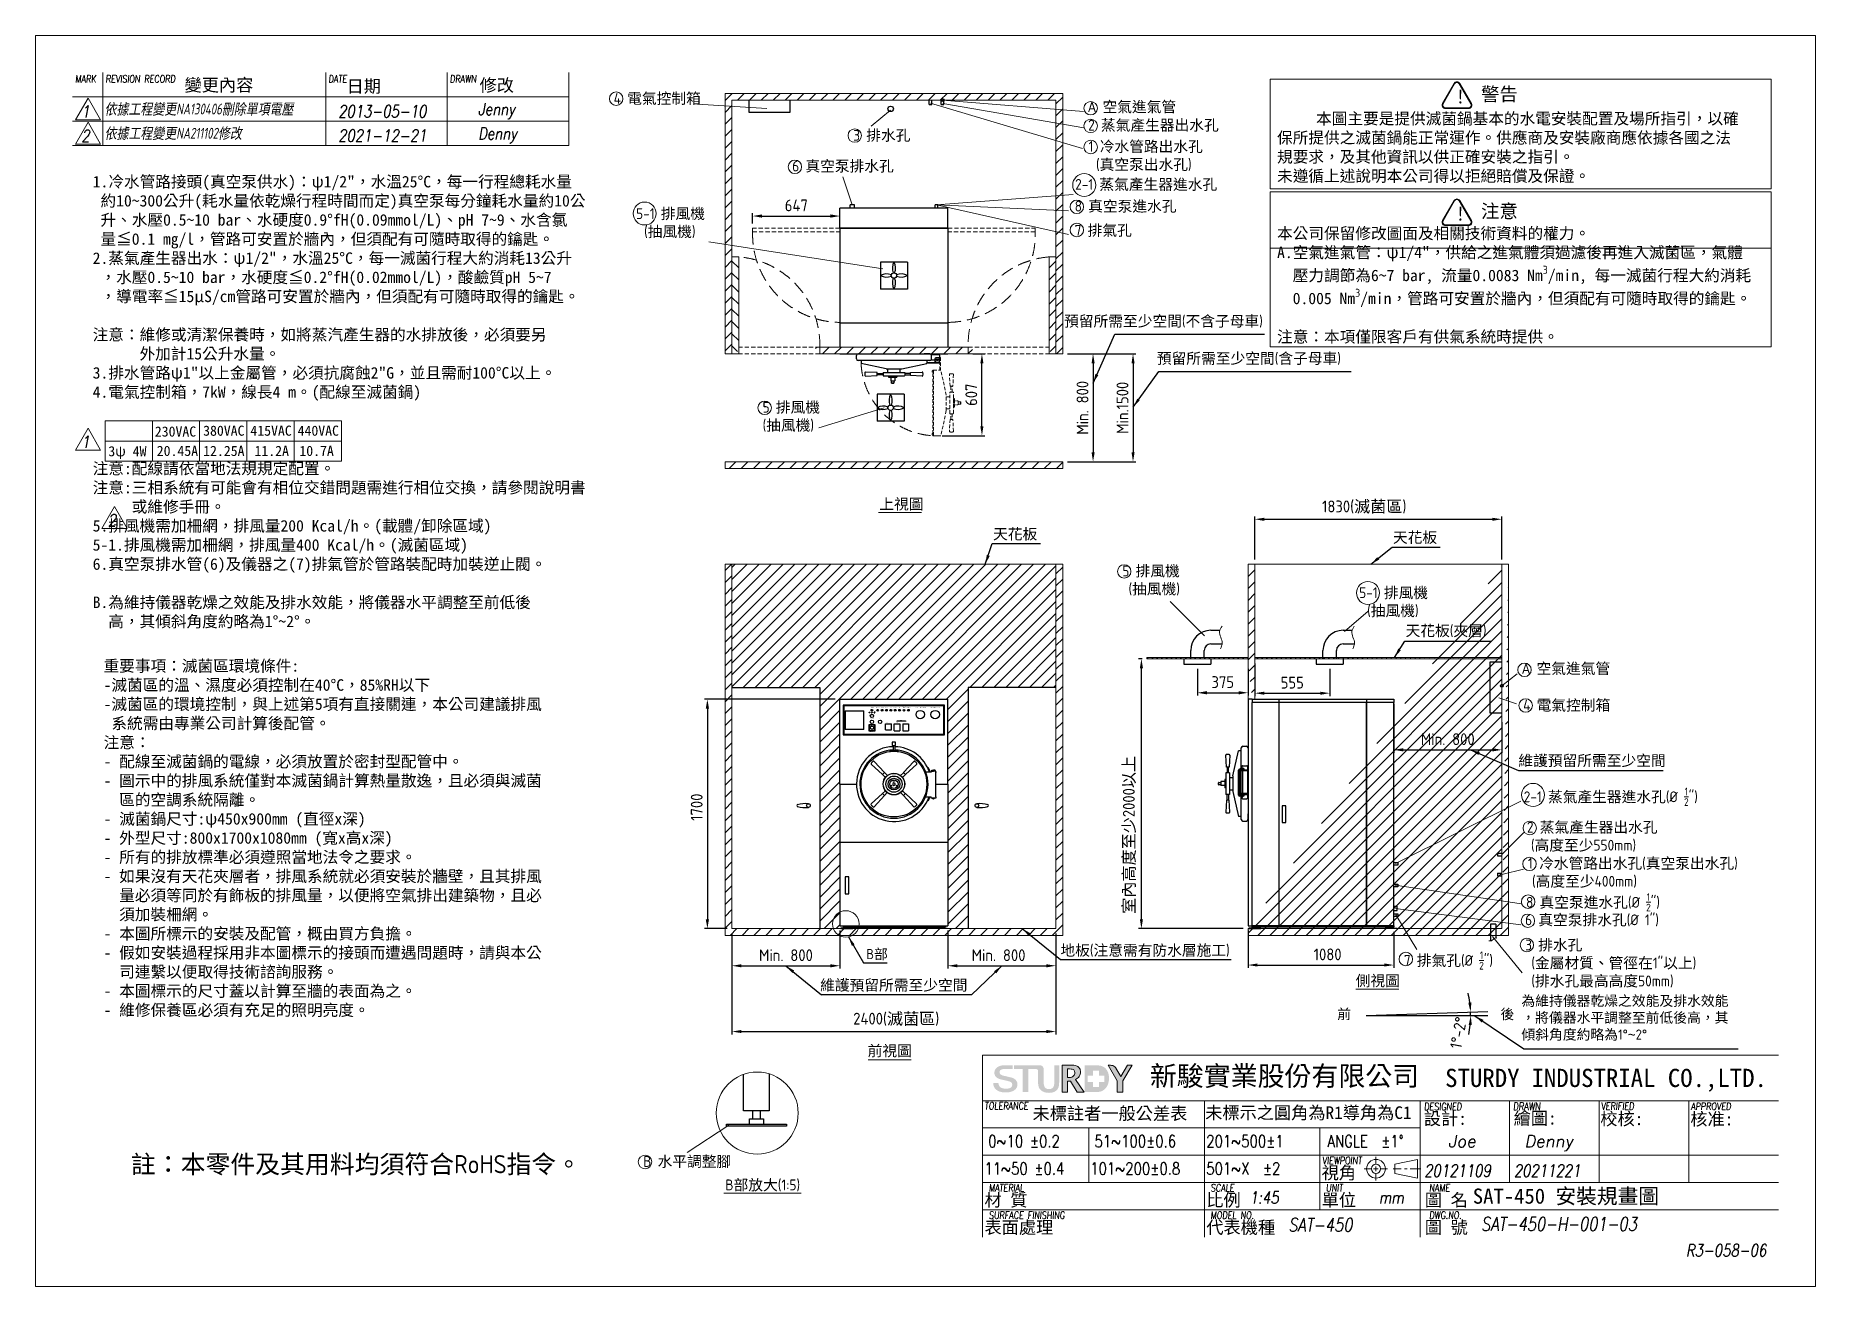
# Model space of a CAD drawing. Header units: millimetres. Extents: x -406921 to 27632, y -22195 to 9278.
# Drawn here: x 14447 to 27632, y 8 to 9278 of the extents above; entities that cross this region are included whole.
import ezdxf
from ezdxf.enums import TextEntityAlignment as Align

# ---------------------------------------------------------------- set-up
doc = ezdxf.new("R2010")
doc.units = ezdxf.units.MM
doc.header["$MEASUREMENT"] = 0
doc.linetypes.add('HIDDEN', pattern=[9.525, 6.35, -3.175])
doc.layers.get('0').update_dxf_attribs({"lineweight": 25})
for name, color, linetype, lineweight in [('D', 3, 'Continuous', 13), ('F', 7, 'Continuous', 15), ('H', 2, 'HIDDEN', 15), ('S', 4, 'Continuous', 15), ('T', 4, 'Continuous', 15)]:
    doc.layers.add(name, color=color, linetype=linetype, lineweight=lineweight)
doc.styles.add('2', font='ARIAL.TTF')
doc.styles.get("Standard").update_dxf_attribs({"font": 'KAIU.TTF'})
doc.styles.add('STU25', font='isocp2.shx')
doc.styles.add('Text', font='romans.shx', dxfattribs={"width": 0.8, "oblique": 10})
doc.dimstyles.new('STU25', dxfattribs={"dimscale": 35, "dimtxt": 2.5, "dimasz": 2, "dimexe": 0.6, "dimexo": 1, "dimgap": 1, "dimtad": 1, "dimdsep": 46, "dimtxsty": 'STU25', "dimcen": 2, "dimazin": 2, "dimtfac": 1, "dimtmove": 0, "dimatfit": 3, "dimfxl": 0, "dimtolj": 1, "dimtzin": 0, "dimarcsym": 0})
doc.dimstyles.new('STU25$7', dxfattribs={"dimscale": 35, "dimtxt": 2.5, "dimasz": 2, "dimexe": 1.25, "dimexo": 0.625, "dimgap": 1, "dimtad": 0, "dimdec": 4, "dimdsep": 46, "dimtxsty": 'STU25', "dimcen": 2.5, "dimazin": 2, "dimtfac": 1, "dimtdec": 4, "dimtmove": 0, "dimatfit": 3, "dimfxl": 0, "dimtolj": 1, "dimtzin": 0, "dimarcsym": 0})
pattern_1 = [(135, (238068.887, 22979.907), (-17.6776695, -17.6776695), [])]
pattern_2 = [(45, (238068.89, 22979.91), (-44.194174, 44.194174), [])]

msp = doc.modelspace()

# ---------------------------------------------------------------- texts
at = {"lineweight": -3}
for s, p in [('變更內容', (15550.673, 8865.62)), ('修改', (17736.312, 8863.84)), ('日期', (16750.834, 8856.72))]:
    msp.add_text(s, height=93.4085, dxfattribs=at).set_placement(p)
at = {"style": '2'}
for s, width, p in [('POWER', 1.05, (20643.032, 4297.529)), ('ADD WATER', 1.05, (20685.532, 4297.522)), ('HEATING', 1.05, (20718.032, 4297.536)), ('VACUUM', 1.05, (20750.532, 4297.655)), ('STER', 1.05, (20783.032, 4297.523)), ('EXHAUST', 1.05, (20815.532, 4297.555)), ('DRY', 1.05, (20848.032, 4297.53)), ('VACUUM', 1.2, (20880.538, 4304.093)), ('RELEASE', 1.1, (20880.532, 4297.507)), ('COMPLETE', 1.05, (20913.032, 4297.521)), ('CHAMBER  PRESSURE  GAUGE', 1.05, (21001.031, 4297.52)), ('JACKET  PRESSURE  GAUGE', 1.05, (21111.031, 4297.587)), ('STANDY  BY', 1.05, (20643.032, 4214.295)), ('START', 1.05, (20703.032, 4214.407)), ('TEMP. CONTROL', 1.05, (20766.032, 4187.078)), ('STER', 1.05, (20829.532, 4187.699)), ('TIMER', 1.05, (20860.782, 4205.056)), ('DRY', 1.05, (20892.032, 4187.699))]:
    msp.add_text(s, height=3.5, dxfattribs=dict(at, width=width)).set_placement(p, align=Align.BOTTOM_CENTER)
at = {"style": '2', "width": 1.05}
msp.add_text('EMERGENCY', height=3.5, dxfattribs=at).set_placement((20643.003, 4120.544), align=Align.TOP_CENTER)
at = {"insert": (15153.631, 981.853), "char_height": 135.00867, "attachment_point": 1, "style": 'STU25'}
msp.add_mtext('{\\f標楷體|b0|i0|c136|p65;註：本零件及其用料均須符合}RoHS{\\f標楷體|b0|i0|c136|p65;指令。}', dxfattribs=at)
at = {"layer": 'D', "color": 4}
msp.add_text('SAT-450 安裝規畫圖', height=112.5, dxfattribs=at).set_placement((25094.233, 621.46))
at = {"layer": 'D', "color": 11, "attachment_point": 1}
for s, insert, char_height in [('{\\Fisocp2.shx;\\C3;4 \\f標楷體|b0|i0|c136|p65;電氣控制箱}', (18729.851, 8853.179), 80), ('{\\Fisocp2.shx;\\C3;A \\f標楷體|b0|i0|c136|p65;空氣進氣管}', (22240.535, 8790.991), 80), ('\\A1;\\P     本圖主要是提供滅菌鍋基本的水電安裝配置及場所指引，以確\\P保所提供之滅菌鍋能正常運作。供應商及安裝廠商應依據各國之法\\P規要求，及其他資訊以供正確安裝之指引。\\P未遵循上述說明本公司得以拒絕賠償及保證。\\P\\P\\P本公司保留修改圖面及相關技術資料的權力。\\PA.空氣進氣管：{\\f細明體|b0|i0|c136|p48;ψ}1/4"，供給之進氣體須過濾後再進入滅菌區，氣體\\P  壓力調節為6~7 bar, 流量0.0083 Nm{\\Fisocp2.shx;\\H0.7x;\\S3^ ;}/min, 每一滅菌行程大約消耗\\P  0.005 Nm{\\Fisocp2.shx;\\H0.7x;\\S3^ ;}/min，管路可安置於牆內，但須配有可隨時取得的鑰匙。\\P\\P注意：本項僅限客戶有供氣系統時提供。', (23644.314, 8847.684), 85), ('{\\Fisocp2.shx;\\C3;3 \\f標楷體|b0|i0|c136|p65;排水孔}', (20504.583, 8579.501), 80), ('{\\Fisocp3.shx;\\C3;2 \\f標楷體|b0|i0|c136|p65;蒸氣產生器出水孔}', (22244.467, 8654.868), 80), ('{\\Fisocp2.shx;\\C3;1 \\f標楷體|b0|i0|c136|p65;冷水管路出水孔\\P \\Fisocp2.shx;(\\f標楷體|b0|i0|c136|p65;真空泵出水孔\\Fisocp2.shx;)}', (22248.451, 8496.624), 80), ('{\\Fisocp2.shx;\\C3;6 \\f標楷體|b0|i0|c136|p65;真空泵排水孔}', (20052.122, 8351.457), 80), ('1.冷水管路接頭(真空泵供水)：{\\f細明體|b0|i0|c136|p48;ψ}1/2"，水溫25%%DC，每一行程總耗水量\\P 約10~300公升(耗水量依乾燥行程時間而定)真空泵每分鐘耗水量約10公\\P 升、水壓0.5~10 bar、水硬度0.9%%DfH(0.09mmol/L)、pH 7~9、水含氯\\P 量≦0.1 mg/l，管路可安置於牆內，但須配有可隨時取得的鑰匙。\\P2.蒸氣產生器出水：{\\f細明體|b0|i0|c136|p48;ψ}1/2"，水溫25%%DC，每一滅菌行程大約消耗13公升\\P ，水壓0.5~10 bar，水硬度≦0.2%%DfH(0.02mmol/L)，酸鹼質pH 5~7\\P ，導電率≦15μS/cm管路可安置於牆內，但須配有可隨時取得的鑰匙。\\P\\P注意：維修或清潔保養時，如將蒸汽產生器的水排放後，必須要另\\P      外加計15公升水量。\\P3.排水管路{\\f細明體|b0|i0|c136|p48;ψ}1"以上金屬管，必須抗腐蝕2"G，並且需耐100%%DC以上。 \\P4.電氣控制箱，7kW，線長4 m。(配線至滅菌鍋) \\P\\P\\P\\P注意:配線請依當地法規規定配置。\\P{\\fDFKai-SB|b0|i0|c136|p65;注意:三相系統有可能會有相位交錯問題需進行相位交換，請參閱說明書\\P     或維修手冊。}\\P5.排風機需加柵網，排風量200 Kcal/h。(載體/卸除區域)\\P5-1.排風機需加柵網，排風量400 Kcal/h。(滅菌區域)\\P6.真空泵排水管(6)及儀器之(7)排氣管於管路裝配時加裝逆止閥。\\P\\PB.為維持儀器乾燥之效能及排水效能，將儀器水平調整至前低後\\P  高，其傾斜角度約略為1%%D~2%%D。', (14870.248, 8238.442), 85), ('{\\Fisocp2.shx;\\C3;2-1 \\f標楷體|b0|i0|c136|p65;蒸氣產生器進水孔}', (22148.048, 8215.609), 80), ('{\\Fisocp2.shx;\\C3;8 \\f標楷體|b0|i0|c136|p65;真空泵進水孔}', (22144.904, 8054.281), 80), ('{\\Fisocp2.shx;\\C3;5-1 \\f標楷體|b0|i0|c136|p65;排風機\\P\\f???|b0|i0|c0|p65;  \\Fisocp2.shx;(\\f標楷體|b0|i0|c136|p65;抽風機\\Fisocp2.shx;)}', (18895.75, 7999.096), 80), ('{\\Fisocp2.shx;\\C3;7 \\f標楷體|b0|i0|c136|p65;排氣孔}', (22145.059, 7875.504), 80), ('{\\C3;預留所需至少空間\\Fisocp2.shx;(\\f標楷體|b0|i0|c136|p65;不含子母車\\Fisocp2.shx;)}', (22066.452, 7202.503), 80), ('{\\C3;預留所需至少空間\\Fisocp2.shx;(\\f標楷體|b0|i0|c136|p65;含子母車\\Fisocp2.shx;)}', (22754.024, 6926.431), 80), ('{\\Fisocp2.shx;\\C3;5 \\f標楷體|b0|i0|c136|p65;排風機\\P\\Fisocp2.shx;(\\f標楷體|b0|i0|c136|p65;抽風機\\Fisocp2.shx;)}', (19833.016, 6564.289), 80), ('上視圖', (20697.943, 5847.096), 80), ('{\\C3;天花板 }', (21540.297, 5624.903), 80), ('{\\C3;天花板 }', (24502.401, 5599.375), 80), ('{\\Fisocp2.shx;\\C3;5 \\f標楷體|b0|i0|c136|p65;排風機\\P\\Fisocp2.shx; (\\f標楷體|b0|i0|c136|p65;抽風機\\Fisocp2.shx;)}', (22497.947, 5350.87), 80), ('{\\Fisocp2.shx;\\C3;5-1 \\f標楷體|b0|i0|c136|p65;排風機\\P\\f???|b0|i0|c0|p65;  \\Fisocp2.shx;(\\f標楷體|b0|i0|c136|p65;抽風機\\Fisocp2.shx;)}', (24252.269, 5189.758), 80), ('{\\C3;天花板\\Fisocp2.shx;(\\f標楷體|b0|i0|c136|p65;夾層\\Fisocp2.shx;)}', (24596.361, 4908.356), 80), ('重要事項：滅菌區環境條件:\\P-滅菌區的溫、濕度必須控制在40%%DC，85%RH以下\\P-滅菌區的環境控制，與上述第5項有直接關連，本公司建議排風\\P 系統需由專業公司計算後配管。\\P注意：\\P- 配線至滅菌鍋的電線，必須放置於密封型配管中。\\P- 圖示中的排風系統僅對本滅菌鍋計算熱量散逸，且必須與滅菌\\P  區的空調系統隔離。\\P- 滅菌鍋尺寸:{\\f細明體|b0|i0|c136|p48;ψ}450x900mm (直徑x深)\\P- 外型尺寸:800x1700x1080mm (寬x高x深)\\P- 所有的排放標準必須遵照當地法令之要求。\\P- 如果沒有天花夾層者，排風系統就必須安裝於牆壁，且其排風\\P  量必須等同於有飾板的排風量，以便將空氣排出建築物，且必\\P  須加裝柵網。\\P- 本圖所標示的安裝及配管，概由買方負擔。\\P- 假如安裝過程採用非本圖標示的接頭而遭遇問題時，請與本公\\P  司連繫以便取得技術諮詢服務。\\P- 本圖標示的尺寸蓋以計算至牆的表面為之。\\P- 維修保養區必須有充足的照明亮度。', (14951.095, 4649.694), 85), ('{\\Fisocp2.shx;\\C3;A \\f標楷體|b0|i0|c136|p65;空氣進氣管}', (25455.887, 4628.373), 80), ('{\\Fisocp2.shx;\\C3;4 \\f標楷體|b0|i0|c136|p65;電氣控制箱}', (25467.208, 4356.319), 80), ('{\\C3;維護預留所需至少空間}', (25431.713, 3945.888), 80), ('{\\Fisocp2.shx;\\C3;2 \\f標楷體|b0|i0|c136|p65;蒸氣產生器出水孔\\P\\f???|b0|i0|c0|p65; \\Fisocp2.shx;(\\f標楷體|b0|i0|c136|p65;高度至少\\Fisocp2.shx;550mm)}', (25495.154, 3451.824), 80), ('{\\Fisocp2.shx;\\C3;1 \\f標楷體|b0|i0|c136|p65;冷水管路出水孔\\Fisocp2.shx;(\\f標楷體|b0|i0|c136|p65;真空泵出水孔\\Fisocp2.shx;)\\P\\f???|b0|i0|c0|p65; \\Fisocp2.shx;(\\f標楷體|b0|i0|c136|p65;高度至少\\Fisocp2.shx;400mm)}', (25503.242, 3184.547), 80), ('\\A1;{\\Fisocp2.shx;\\C3;8 \\f標楷體|b0|i0|c136|p65;真空泵進水孔\\Fisocp2.shx;(%%c \\H0.7x;\\S1/2;\\H1.429x;")}', (25488.613, 2922.593), 80), ('{\\Fisocp2.shx;\\C3;B\\f標楷體|b0|i0|c136|p65;部}', (20601.141, 2508.824), 75), ('{\\C3;地板\\Fisocp2.shx;(\\f標楷體|b0|i0|c136|p65;注意需有防水層施工\\Fisocp2.shx;)}', (22039.252, 2539.622), 80), ('{\\Fisocp2.shx;\\C3;3 \\f標楷體|b0|i0|c136|p65;排水孔\\P\\Fisocp2.shx; (\\f標楷體|b0|i0|c136|p65;金屬材質、管徑在\\Fisocp2.shx;1"\\f標楷體|b0|i0|c136|p65;以上\\Fisocp2.shx;)\\P (\\f標楷體|b0|i0|c136|p65;排水孔最高高度\\Fisocp2.shx;50mm)}', (25482.181, 2579.023), 80), ('\\A1;{\\Fisocp2.shx;\\C3;7 \\f標楷體|b0|i0|c136|p65;排氣孔\\Fisocp2.shx;(%%c \\H0.7x;\\S1/2;\\H1.429x;")}', (24583.302, 2491.398), 80), ('{\\C3;維護預留所需至少空間}', (20259.243, 2281.389), 80), ('側視圖', (24226.921, 2314.31), 80), ('{\\C3;為維持儀器乾燥之效能及排水效能\\P，將儀器水平調整至前低後高，其\\P傾斜角度約略為\\Fisocp2.shx;1%%D\\f???|b0|i0|c0|p65;~\\Fisocp2.shx;2%%D}', (25454.143, 2162.883), 75), ('前視圖', (20611.293, 1795.069), 80), ('{\\Fisocp2.shx;\\C3;B \\f標楷體|b0|i0|c136|p65;水平調整腳}', (18948.262, 974.595), 80), ('{\\Fisocp2.shx;\\C3;B\\f標楷體|b0|i0|c136|p65;部放大\\Fisocp2.shx;(1:5)}', (19556.899, 800.833), 80)]:
    msp.add_mtext(s, dxfattribs=dict(at, insert=insert, char_height=char_height))
at = {"layer": 'D', "color": 11, "attachment_point": 1, "style": 'STU25'}
for s, insert, char_height in [('{\\f標楷體|b0|i0|c136|p65;!}', (24968.557, 8875.61), 100), ('{\\f標楷體|b0|i0|c136|p65;警告}', (25155.07, 8894.979), 100), ('{\\f標楷體|b0|i0|c136|p65;注意}', (25155.07, 8027.253), 100), ('{\\f標楷體|b0|i0|c136|p65;!}', (24968.557, 8007.885), 100), ('{\\f標楷體|b0|i0|c136|p65;230VAC}', (15330.658, 6381.69), 75), ('{\\f標楷體|b0|i0|c136|p65;380VAC}', (15688.542, 6387.875), 75), ('{\\f標楷體|b0|i0|c136|p65;415VAC}', (16038.542, 6387.875), 75), ('{\\f標楷體|b0|i0|c136|p65;440VAC}', (16388.542, 6387.875), 75), ('{\\f標楷體|b0|i0|c136|p65;3ψ 4W}', (14986.223, 6235.651), 75), ('{\\f標楷體|b0|i0|c136|p65;20.45A}', (15344.89, 6238.321), 75), ('{\\f標楷體|b0|i0|c136|p65;12.25A}', (15688.818, 6238.321), 75), ('{\\f標楷體|b0|i0|c136|p65;11.2A}', (16069.065, 6238.321), 75), ('{\\f標楷體|b0|i0|c136|p65;10.7A}', (16401.445, 6238.321), 75), ('\\A1;{\\C3;2-1 \\f標楷體|b0|i0|c136|p65;蒸氣產生器進水孔\\Fisocp2.shx;(%%c \\H0.7x;\\S1/2;\\H1.429x;")}', (25471.514, 3704.245), 80), ('{\\C3;6 \\f標楷體|b0|i0|c136|p65;真空泵排水孔\\Fisocp2.shx;(%%c 1")}', (25481.534, 2765.21), 80)]:
    msp.add_mtext(s, dxfattribs=dict(at, insert=insert, char_height=char_height))
at = {"layer": 'D', "linetype": 'Continuous', "char_height": 75, "width": 218.181, "attachment_point": 1}
for s, insert in [(' 前', (24038.805, 2064.434)), ('{\\Fisocp2.shx; }後', (25256.68, 2063.983))]:
    msp.add_mtext(s, dxfattribs=dict(at, insert=insert))
at = {"layer": 'F', "color": 1, "lineweight": 15, "style": 'Text', "oblique": 5, "width": 0.8}
for s, p in [('MARK', (14741.24, 8930.104)), ('REVISION RECORD', (14966.24, 8930.104)), ('DATE', (16616.39, 8930.104)), ('DRAWN', (17516.39, 8930.104))]:
    msp.add_text(s, height=54, dxfattribs=at).set_placement(p)
at = {"layer": 'T', "lineweight": 20, "style": 'Text', "oblique": 10, "width": 0.8}
for s, height, p in [('1', 90, (14786.617, 8670.211)), ('2013-05-10', 90, (16688.86, 8672.269)), ('Jenny', 90, (17725.319, 8688.069)), ('2', 90, (14786.617, 8490.211)), ('2021-12-21', 90, (16688.86, 8492.269)), ('Denny', 90, (17725.319, 8508.069)), ('1', 90, (14786.617, 6223.053)), ('2', 90, (14982.649, 5641.974)), ('20121109', 90, (24734.49, 821.676)), ('20211221', 90, (25398.24, 821.676)), ('1:45', 90, (23440.837, 622.798)), ('mm', 90, (24397.454, 623.053)), ('SAT-450', 99, (23727.797, 415.196)), ('SAT-450-H-001-03', 99, (25155.576, 421.49))]:
    msp.add_text(s, height=height, dxfattribs=at).set_placement(p)
at = {"layer": 'T', "lineweight": 20, "style": 'Text', "oblique": 10}
for s, p in [('Joe', (24911.809, 1039.588)), ('Denny', (25476.864, 1039.588))]:
    msp.add_text(s, height=90, dxfattribs=at).set_placement(p)
at = {"layer": 'T', "linetype": 'Continuous', "lineweight": 20, "attachment_point": 1, "style": 'Text'}
for s, insert, char_height in [('{\\fDFKai-SB|b0|i0|c136|p65;依據工程變更\\Fisocp2.shx;NA130406\\fDFKai-SB|b0|i0|c136|p65;刪除單項電壓}', (14959.067, 8774.886), 80.9991), ('{\\fDFKai-SB|b0|i0|c136|p65;依據工程變更\\Fisocp2.shx|c136;NA211102\\fDFKai-SB|b0|i0|c136|p65;修改}', (14959.067, 8594.886), 80.9991), ('{R3-058-06}', (26673.148, 320.449), 90)]:
    msp.add_mtext(s, dxfattribs=dict(at, insert=insert, char_height=char_height))

# ---------------------------------------------------------------- blocks, each defined once
blk = doc.blocks.new('*D1')
at = {"layer": 'D', "color": 0, "linetype": 'Continuous', "lineweight": -2}
for start, end in [(7.1806, 12.3613), (0, 2), (349.6387, 354.8194)]:
    blk.add_arc((24304, 2015), 774, start, end, dxfattribs=at)
at = {"layer": 'D', "color": 0}
for points in [[(25061, 2111), (25084, 2113), (25078, 2042)], [(25087, 1945), (25064, 1946), (25079, 2015)]]:
    blk.add_solid(points, dxfattribs=at)
at = {"layer": 'Defpoints', "color": 0}
for p in [(24304, 2015), (24304, 2015), (25079, 2033), (25205, 2047), (25205, 2015)]:
    blk.add_point(p, dxfattribs=at)
at = {"layer": 'D', "color": 0, "insert": (24988, 1889), "char_height": 87.5, "attachment_point": 5, "rotation": 79.526, "style": 'STU25'}
blk.add_mtext('1%%D-2%%D', dxfattribs=at)
blk = doc.blocks.new('*D2')
at = {"layer": 'D', "color": 0, "linetype": 'Continuous', "lineweight": -2}
for p, q in [((23479, 4625), (23479, 4384)), ((24034, 4586), (24034, 4384)), ((23549, 4405), (23964, 4405))]:
    blk.add_line(p, q, dxfattribs=at)
at = {"layer": 'D', "color": 0}
for points in [[(23549, 4416), (23549, 4393), (23479, 4405)], [(23964, 4393), (23964, 4416), (24034, 4405)]]:
    blk.add_solid(points, dxfattribs=at)
at = {"layer": 'Defpoints', "color": 0}
for p in [(23479, 4660), (24034, 4621), (24034, 4405)]:
    blk.add_point(p, dxfattribs=at)
at = {"layer": 'D', "color": 0, "insert": (23757, 4483), "char_height": 87.5, "attachment_point": 5, "style": 'STU25'}
blk.add_mtext('\\A1;555', dxfattribs=at)
blk = doc.blocks.new('*D3')
at = {"layer": 'D', "color": 0, "lineweight": -2}
for p, q in [((19606, 2625), (19606, 1876)), ((22006, 2625), (22006, 1876)), ((19676, 1897), (21936, 1897))]:
    blk.add_line(p, q, dxfattribs=at)
at = {"layer": 'D', "color": 0}
for points in [[(19676, 1909), (19676, 1886), (19606, 1897)], [(21936, 1886), (21936, 1909), (22006, 1897)]]:
    blk.add_solid(points, dxfattribs=at)
at = {"layer": 'Defpoints', "color": 0}
for p in [(19606, 2660), (22006, 2660), (22006, 1897)]:
    blk.add_point(p, dxfattribs=at)
at = {"layer": 'D', "color": 0, "insert": (20823, 1988), "char_height": 87.5, "attachment_point": 5, "style": 'STU25'}
blk.add_mtext('\\A1;2400({\\f標楷體|b0|i0|c136|p65;滅菌區})', dxfattribs=at)
blk = doc.blocks.new('*D4')
at = {"layer": 'D', "color": 0, "lineweight": -2}
for p, q in [((22644, 4660), (22618, 4660)), ((22639, 2730), (22639, 4590)), ((23394, 2660), (22618, 2660))]:
    blk.add_line(p, q, dxfattribs=at)
at = {"layer": 'D', "color": 0}
for points in [[(22651, 4590), (22628, 4590), (22639, 4660)], [(22628, 2730), (22651, 2730), (22639, 2660)]]:
    blk.add_solid(points, dxfattribs=at)
at = {"layer": 'Defpoints', "color": 0}
for p in [(22639, 4660), (22679, 4660), (23429, 2660)]:
    blk.add_point(p, dxfattribs=at)
at = {"layer": 'D', "color": 0, "insert": (22551, 3355), "char_height": 87.5, "attachment_point": 5, "rotation": 90, "style": 'STU25'}
blk.add_mtext('\\A1;{\\f標楷體|b0|i0|c136|p65;室內高度至少}2000{\\f標楷體|b0|i0|c136|p65;以上}', dxfattribs=at)
blk = doc.blocks.new('*D5')
at = {"layer": 'D', "color": 0, "lineweight": -2}
for p, q in [((20406, 2646), (20406, 2364)), ((19606, 2625), (19606, 2364)), ((19676, 2385), (20336, 2385))]:
    blk.add_line(p, q, dxfattribs=at)
at = {"layer": 'D', "color": 0}
for points in [[(19676, 2396), (19676, 2373), (19606, 2385)], [(20336, 2373), (20336, 2396), (20406, 2385)]]:
    blk.add_solid(points, dxfattribs=at)
at = {"layer": 'Defpoints', "color": 0}
for p in [(19606, 2660), (20406, 2681), (20406, 2385)]:
    blk.add_point(p, dxfattribs=at)
at = {"layer": 'D', "color": 0, "insert": (20006, 2463), "char_height": 87.5, "attachment_point": 5, "style": 'STU25'}
blk.add_mtext('\\A1;Min. 800', dxfattribs=at)
blk = doc.blocks.new('*D6')
at = {"layer": 'D', "color": 0, "lineweight": -2}
for p, q in [((21206, 2646), (21206, 2364)), ((22006, 2625), (22006, 2364)), ((21276, 2385), (21936, 2385))]:
    blk.add_line(p, q, dxfattribs=at)
at = {"layer": 'D', "color": 0}
for points in [[(21276, 2396), (21276, 2373), (21206, 2385)], [(21936, 2373), (21936, 2396), (22006, 2385)]]:
    blk.add_solid(points, dxfattribs=at)
at = {"layer": 'Defpoints', "color": 0}
for p in [(21206, 2681), (22006, 2660), (22006, 2385)]:
    blk.add_point(p, dxfattribs=at)
at = {"layer": 'D', "color": 0, "insert": (21581, 2463), "char_height": 87.5, "attachment_point": 5, "style": 'STU25'}
blk.add_mtext('\\A1;Min. 800', dxfattribs=at)
blk = doc.blocks.new('*D7')
at = {"layer": 'D', "color": 0, "lineweight": -2}
for p, q in [((20371, 4360), (19403, 4360)), ((19424, 4290), (19424, 2730)), ((19571, 2660), (19403, 2660))]:
    blk.add_line(p, q, dxfattribs=at)
at = {"layer": 'D', "color": 0}
for points in [[(19436, 4290), (19412, 4290), (19424, 4360)], [(19412, 2730), (19436, 2730), (19424, 2660)]]:
    blk.add_solid(points, dxfattribs=at)
at = {"layer": 'Defpoints', "color": 0}
for p in [(20406, 4360), (19424, 2660), (19606, 2660)]:
    blk.add_point(p, dxfattribs=at)
at = {"layer": 'D', "color": 0, "insert": (19345, 3560), "char_height": 87.5, "attachment_point": 5, "rotation": 90, "style": 'STU25'}
blk.add_mtext('\\A1;1700', dxfattribs=at)
blk = doc.blocks.new('*D8')
at = {"layer": 'D', "color": 0, "lineweight": -2}
for p, q in [((24509, 4326), (24509, 3964)), ((25309, 4189), (25309, 3964)), ((24579, 3985), (25239, 3985))]:
    blk.add_line(p, q, dxfattribs=at)
at = {"layer": 'D', "color": 0}
for points in [[(24579, 3997), (24579, 3973), (24509, 3985)], [(25239, 3973), (25239, 3997), (25309, 3985)]]:
    blk.add_solid(points, dxfattribs=at)
at = {"layer": 'Defpoints', "color": 0}
for p in [(24509, 4361), (25309, 4224), (25309, 3985)]:
    blk.add_point(p, dxfattribs=at)
at = {"layer": 'D', "color": 0, "insert": (24909, 4064), "char_height": 87.5, "attachment_point": 5, "style": 'STU25'}
blk.add_mtext('\\A1;{\\Fisocp2.shx;Min. 800}', dxfattribs=at)
blk = doc.blocks.new('*D9')
at = {"layer": 'D', "color": 0, "lineweight": -2}
for p, q in [((23479, 5395), (23479, 5715)), ((23549, 5694), (25239, 5694)), ((25309, 5395), (25309, 5715))]:
    blk.add_line(p, q, dxfattribs=at)
at = {"layer": 'D', "color": 0}
for points in [[(23549, 5705), (23549, 5682), (23479, 5694)], [(25239, 5682), (25239, 5705), (25309, 5694)]]:
    blk.add_solid(points, dxfattribs=at)
at = {"layer": 'Defpoints', "color": 0}
for p in [(25309, 5694), (23479, 5360), (25309, 5360)]:
    blk.add_point(p, dxfattribs=at)
at = {"layer": 'D', "color": 0, "insert": (24290, 5784), "char_height": 87.5, "attachment_point": 5, "style": 'STU25'}
blk.add_mtext('\\A1;1830({\\f標楷體|b0|i0|c136|p65;滅菌區})', dxfattribs=at)
blk = doc.blocks.new('*D12')
at = {"layer": 'D', "color": 0, "lineweight": -2}
for p, q in [((23429, 2645), (23429, 2369)), ((24509, 2636), (24509, 2369)), ((23499, 2390), (24439, 2390))]:
    blk.add_line(p, q, dxfattribs=at)
at = {"layer": 'D', "color": 0}
for points in [[(23499, 2402), (23499, 2379), (23429, 2390)], [(24439, 2379), (24439, 2402), (24509, 2390)]]:
    blk.add_solid(points, dxfattribs=at)
at = {"layer": 'Defpoints', "color": 0}
for p in [(23429, 2680), (24509, 2671), (24509, 2390)]:
    blk.add_point(p, dxfattribs=at)
at = {"layer": 'D', "color": 0, "insert": (24019, 2469), "char_height": 87.5, "attachment_point": 5, "style": 'STU25'}
blk.add_mtext('\\A1;1080', dxfattribs=at)
blk = doc.blocks.new('*D13')
at = {"layer": 'D', "color": 0, "lineweight": -2}
for p, q in [((22091, 6920), (22302, 6920)), ((22281, 6850), (22281, 6190)), ((22091, 6120), (22302, 6120))]:
    blk.add_line(p, q, dxfattribs=at)
at = {"layer": 'D', "color": 0}
for points in [[(22293, 6850), (22270, 6850), (22281, 6920)], [(22270, 6190), (22293, 6190), (22281, 6120)]]:
    blk.add_solid(points, dxfattribs=at)
at = {"layer": 'Defpoints', "color": 0}
for p in [(22056, 6920), (22056, 6120), (22281, 6120)]:
    blk.add_point(p, dxfattribs=at)
at = {"layer": 'D', "color": 0, "insert": (22203, 6520), "char_height": 87.5, "attachment_point": 5, "rotation": 90, "style": 'STU25'}
blk.add_mtext('\\A1;{\\Fisocp2.shx;Min. 800}', dxfattribs=at)
blk = doc.blocks.new('*D14')
at = {"layer": 'D', "color": 0, "lineweight": -2}
for p, q in [((22091, 6920), (22598, 6920)), ((22577, 6850), (22577, 6190)), ((22091, 6120), (22598, 6120))]:
    blk.add_line(p, q, dxfattribs=at)
at = {"layer": 'D', "color": 0}
for points in [[(22589, 6850), (22566, 6850), (22577, 6920)], [(22566, 6190), (22589, 6190), (22577, 6120)]]:
    blk.add_solid(points, dxfattribs=at)
at = {"layer": 'Defpoints', "color": 0}
for p in [(22056, 6920), (22056, 6120), (22577, 6120)]:
    blk.add_point(p, dxfattribs=at)
at = {"layer": 'D', "color": 0, "insert": (22499, 6520), "char_height": 87.5, "attachment_point": 5, "rotation": 90, "style": 'STU25'}
blk.add_mtext('\\A1;{\\Fisocp2.shx;Min.1500}', dxfattribs=at)
blk = doc.blocks.new('*D15')
at = {"layer": 'D', "color": 0, "linetype": 'Continuous', "lineweight": -2}
for p, q in [((23054, 4586), (23054, 4387)), ((23429, 4586), (23429, 4387)), ((23124, 4408), (23359, 4408))]:
    blk.add_line(p, q, dxfattribs=at)
at = {"layer": 'D', "color": 0}
for points in [[(23124, 4420), (23124, 4396), (23054, 4408)], [(23359, 4396), (23359, 4420), (23429, 4408)]]:
    blk.add_solid(points, dxfattribs=at)
at = {"layer": 'Defpoints', "color": 0}
for p in [(23054, 4621), (23429, 4621), (23429, 4408)]:
    blk.add_point(p, dxfattribs=at)
at = {"layer": 'D', "color": 0, "insert": (23242, 4487), "char_height": 87.5, "attachment_point": 5, "style": 'STU25'}
blk.add_mtext('\\A1;375', dxfattribs=at)
blk = doc.blocks.new('*D17')
at = {"layer": 'D', "color": 0, "lineweight": -2}
for p, q in [((19759, 7885), (19759, 7962)), ((19829, 7941), (20336, 7941)), ((20406, 7885), (20406, 7962))]:
    blk.add_line(p, q, dxfattribs=at)
at = {"layer": 'D', "color": 0}
for points in [[(19829, 7953), (19829, 7929), (19759, 7941)], [(20336, 7929), (20336, 7953), (20406, 7941)]]:
    blk.add_solid(points, dxfattribs=at)
at = {"layer": 'Defpoints', "color": 0}
for p in [(20406, 7941), (19759, 7850), (20406, 7850)]:
    blk.add_point(p, dxfattribs=at)
at = {"layer": 'D', "color": 0, "insert": (20083, 8020), "char_height": 87.5, "attachment_point": 5, "style": 'STU25'}
blk.add_mtext('\\A1;647', dxfattribs=at)
blk = doc.blocks.new('*D18')
at = {"layer": 'D', "color": 0, "lineweight": -2}
for p, q in [((21391, 6920), (21479, 6920)), ((21458, 6383), (21458, 6850)), ((21164, 6313), (21479, 6313))]:
    blk.add_line(p, q, dxfattribs=at)
at = {"layer": 'D', "color": 0}
for points in [[(21469, 6850), (21446, 6850), (21458, 6920)], [(21446, 6383), (21469, 6383), (21458, 6313)]]:
    blk.add_solid(points, dxfattribs=at)
at = {"layer": 'Defpoints', "color": 0}
for p in [(21356, 6920), (21458, 6920), (21129, 6313)]:
    blk.add_point(p, dxfattribs=at)
at = {"layer": 'D', "color": 0, "insert": (21379, 6617), "char_height": 87.5, "attachment_point": 5, "rotation": 90, "style": 'STU25'}
blk.add_mtext('\\A1;607', dxfattribs=at)
blk = doc.blocks.new('新駿LOGO')
at = {"layer": 'F'}
h = blk.add_hatch(color=256, dxfattribs=at)
edge = h.paths.add_edge_path()
edge.add_spline(control_points=[(-529.05, -442.14), (-529.05, -442.31), (-529.02, -442.45), (-528.95, -442.56), (-528.89, -442.68), (-528.8, -442.78), (-528.69, -442.85), (-528.57, -442.93), (-528.44, -442.98), (-528.29, -443.01), (-528.15, -443.05), (-527.99, -443.07), (-527.81, -443.07), (-527.62, -443.07), (-527.47, -443.05), (-527.33, -443.01), (-527.2, -442.97), (-527.09, -442.92), (-527.01, -442.86), (-526.93, -442.8), (-526.87, -442.73), (-526.83, -442.65), (-526.8, -442.57), (-526.78, -442.49), (-526.78, -442.41), (-526.78, -442.25), (-526.82, -442.13), (-526.91, -442.05), (-526.99, -441.97), (-527.08, -441.91), (-527.18, -441.88), (-527.36, -441.83), (-527.56, -441.77), (-527.79, -441.72), (-528.02, -441.67), (-528.3, -441.61), (-528.64, -441.53), (-528.85, -441.48), (-529.02, -441.41), (-529.16, -441.34), (-529.3, -441.26), (-529.41, -441.17), (-529.5, -441.07), (-529.58, -440.98), (-529.64, -440.87), (-529.67, -440.77), (-529.7, -440.66), (-529.72, -440.55), (-529.72, -440.43), (-529.72, -440.22), (-529.67, -440.03), (-529.57, -439.87), (-529.46, -439.71), (-529.33, -439.58), (-529.16, -439.47), (-528.99, -439.37), (-528.85, -439.31), (-528.64, -439.26), (-528.43, -439.21), (-528.13, -439.2), (-527.91, -439.2), (-527.66, -439.2), (-526.73, -439.2), (-526.73, -439.2), (-526.73, -439.2), (-526.73, -439.81), (-526.73, -439.81), (-526.73, -439.81), (-528.14, -439.8), (-528.28, -439.83), (-528.39, -439.85), (-528.48, -439.86), (-528.56, -439.9), (-528.65, -439.94), (-528.72, -440), (-528.78, -440.07), (-528.84, -440.14), (-528.87, -440.23), (-528.87, -440.34), (-528.87, -440.5), (-528.81, -440.62), (-528.7, -440.7), (-528.6, -440.79), (-528.46, -440.85), (-528.28, -440.9), (-528.27, -440.9), (-528.19, -440.92), (-528.07, -440.95), (-527.94, -440.98), (-527.8, -441.01), (-527.65, -441.05), (-527.49, -441.09), (-527.34, -441.12), (-527.19, -441.16), (-527.04, -441.19), (-526.94, -441.21), (-526.87, -441.23), (-526.71, -441.27), (-526.58, -441.34), (-526.46, -441.41), (-526.34, -441.49), (-526.24, -441.58), (-526.16, -441.67), (-526.08, -441.77), (-526.02, -441.88), (-525.98, -441.99), (-525.94, -442.1), (-525.92, -442.22), (-525.92, -442.33), (-525.92, -442.57), (-525.98, -442.78), (-526.09, -442.95), (-526.2, -443.12), (-526.35, -443.26), (-526.53, -443.37), (-526.71, -443.48), (-526.92, -443.55), (-527.15, -443.61), (-527.39, -443.66), (-527.62, -443.68), (-527.87, -443.68), (-528.14, -443.68), (-528.41, -443.65), (-528.65, -443.59), (-528.9, -443.53), (-529.11, -443.44), (-529.3, -443.31), (-529.48, -443.19), (-529.63, -443.03), (-529.74, -442.83), (-529.84, -442.64), (-529.9, -442.41), (-529.91, -442.14), (-529.91, -442.14), (-529.05, -442.14), (-529.05, -442.14)], knot_values=[0, 0, 0, 0, 1, 1, 1, 2, 2, 2, 3, 3, 3, 4, 4, 4, 5, 5, 5, 6, 6, 6, 7, 7, 7, 8, 8, 8, 9, 9, 9, 10, 10, 10, 11, 11, 11, 12, 12, 12, 13, 13, 13, 14, 14, 14, 15, 15, 15, 16, 16, 16, 17, 17, 17, 18, 18, 18, 19, 19, 19, 20, 20, 20, 21, 21, 21, 22, 22, 22, 23, 23, 23, 24, 24, 24, 25, 25, 25, 26, 26, 26, 27, 27, 27, 28, 28, 28, 29, 29, 29, 30, 30, 30, 31, 31, 31, 32, 32, 32, 33, 33, 33, 34, 34, 34, 35, 35, 35, 36, 36, 36, 37, 37, 37, 38, 38, 38, 39, 39, 39, 40, 40, 40, 41, 41, 41, 42, 42, 42, 43, 43, 43, 44, 44, 44, 45, 45, 45, 45], degree=3, periodic=0)
edge = h.paths.add_edge_path()
edge.add_spline(control_points=[(-522.53, -440.14), (-522.54, -440.04), (-522.57, -439.94), (-522.63, -439.9), (-522.77, -439.79), (-522.9, -439.81), (-522.9, -439.81), (-522.9, -439.81), (-523.02, -439.81), (-523.02, -439.81), (-523.02, -439.81), (-524.14, -439.81), (-524.14, -439.81), (-524.14, -439.81), (-524.14, -443.62), (-524.14, -443.62), (-524.14, -443.62), (-525.06, -443.62), (-525.06, -443.62), (-525.06, -443.62), (-525.06, -439.81), (-525.06, -439.81), (-525.06, -439.81), (-526.47, -439.81), (-526.47, -439.81), (-526.47, -439.81), (-526.47, -439.2), (-526.47, -439.2), (-526.47, -439.2), (-522.39, -439.2), (-522.39, -439.2)], knot_values=[5.578051, 5.578051, 5.578051, 5.578051, 6, 6, 6, 7, 7, 7, 8, 8, 8, 9, 9, 9, 10, 10, 10, 11, 11, 11, 12, 12, 12, 13, 13, 13, 14, 14, 14, 15, 15, 15, 15], degree=3, periodic=0)
edge.add_spline(control_points=[(-522.4, -439.2), (-522.31, -439.2), (-522.22, -439.2), (-522.22, -439.2), (-522.22, -439.2), (-521.96, -439.19), (-521.76, -439.41), (-521.58, -439.61), (-521.61, -439.85), (-521.61, -439.85), (-521.61, -439.85), (-521.61, -441.92), (-521.61, -441.92), (-521.61, -442.41), (-521.52, -442.73), (-521.36, -442.89), (-521.19, -443.05), (-520.97, -443.13), (-520.71, -443.13), (-520.45, -443.13), (-520.24, -443.05), (-520.09, -442.89), (-519.93, -442.74), (-519.86, -442.43), (-519.86, -441.98), (-519.86, -441.98), (-519.86, -439.2), (-519.86, -439.2), (-519.86, -439.2), (-519.05, -439.2), (-519.05, -439.2), (-519.05, -439.2), (-519.05, -441.92), (-519.05, -441.92), (-519.05, -442.43), (-519.12, -442.8), (-519.25, -443.02), (-519.38, -443.24), (-519.56, -443.42), (-519.8, -443.54), (-520.05, -443.67), (-520.35, -443.74), (-520.73, -443.74), (-521.09, -443.74), (-521.41, -443.68), (-521.67, -443.56), (-521.93, -443.44), (-522.14, -443.26), (-522.3, -443.03), (-522.45, -442.8), (-522.53, -442.42), (-522.53, -441.91), (-522.53, -441.91), (-522.53, -440.92), (-522.53, -440.14)], knot_values=[0.44538, 0.44538, 0.44538, 0.44538, 1, 1, 1, 2, 2, 2, 3, 3, 3, 4, 4, 4, 5, 5, 5, 6, 6, 6, 7, 7, 7, 8, 8, 8, 9, 9, 9, 10, 10, 10, 11, 11, 11, 12, 12, 12, 13, 13, 13, 14, 14, 14, 15, 15, 15, 16, 16, 16, 17, 17, 17, 17.603917, 17.603917, 17.603917, 17.603917], degree=3, periodic=0)
h = blk.add_hatch(color=256, dxfattribs=at)
edge = h.paths.add_edge_path()
edge.add_spline(control_points=[(-526.47, -439.2), (-526.47, -439.2), (-526.47, -439.81), (-526.47, -439.81)], knot_values=[-14, -14, -14, -14, -13, -13, -13, -13], degree=3, periodic=0)
edge.add_spline(control_points=[(-526.47, -439.81), (-526.47, -439.81), (-525.06, -439.81), (-525.06, -439.81)], knot_values=[-13, -13, -13, -13, -12, -12, -12, -12], degree=3, periodic=0)
edge.add_spline(control_points=[(-525.06, -439.81), (-525.06, -439.81), (-525.06, -443.62), (-525.06, -443.62)], knot_values=[-12, -12, -12, -12, -11, -11, -11, -11], degree=3, periodic=0)
edge.add_spline(control_points=[(-525.06, -443.62), (-525.06, -443.62), (-524.14, -443.62), (-524.14, -443.62)], knot_values=[-11, -11, -11, -11, -10, -10, -10, -10], degree=3, periodic=0)
edge.add_spline(control_points=[(-524.14, -443.62), (-524.14, -443.62), (-524.14, -439.81), (-524.14, -439.81)], knot_values=[-10, -10, -10, -10, -9, -9, -9, -9], degree=3, periodic=0)
edge.add_spline(control_points=[(-524.14, -439.81), (-524.14, -439.81), (-523.02, -439.81), (-523.02, -439.81)], knot_values=[-9, -9, -9, -9, -8, -8, -8, -8], degree=3, periodic=0)
edge.add_spline(control_points=[(-523.02, -439.81), (-523.02, -439.81), (-522.9, -439.81), (-522.9, -439.81)], knot_values=[-8, -8, -8, -8, -7, -7, -7, -7], degree=3, periodic=0)
edge.add_spline(control_points=[(-522.9, -439.81), (-522.9, -439.81), (-522.77, -439.79), (-522.63, -439.9)], knot_values=[-7, -7, -7, -7, -6, -6, -6, -6], degree=3, periodic=0)
edge.add_spline(control_points=[(-522.63, -439.9), (-522.57, -439.94), (-522.54, -440.04), (-522.53, -440.14)], knot_values=[-6, -6, -6, -6, -5.578051, -5.578051, -5.578051, -5.578051], degree=3, periodic=0)
edge.add_spline(control_points=[(-522.53, -440.14), (-522.53, -440.92), (-522.53, -441.91), (-522.53, -441.91)], knot_values=[-17.603917, -17.603917, -17.603917, -17.603917, -17, -17, -17, -17], degree=3, periodic=0)
edge.add_spline(control_points=[(-522.53, -441.91), (-522.53, -442.42), (-522.45, -442.8), (-522.3, -443.03)], knot_values=[-17, -17, -17, -17, -16, -16, -16, -16], degree=3, periodic=0)
edge.add_spline(control_points=[(-522.3, -443.03), (-522.14, -443.26), (-521.93, -443.44), (-521.67, -443.56)], knot_values=[-16, -16, -16, -16, -15, -15, -15, -15], degree=3, periodic=0)
edge.add_spline(control_points=[(-521.67, -443.56), (-521.41, -443.68), (-521.09, -443.74), (-520.73, -443.74)], knot_values=[-15, -15, -15, -15, -14, -14, -14, -14], degree=3, periodic=0)
edge.add_spline(control_points=[(-520.73, -443.74), (-520.35, -443.74), (-520.05, -443.67), (-519.8, -443.54)], knot_values=[-14, -14, -14, -14, -13, -13, -13, -13], degree=3, periodic=0)
edge.add_spline(control_points=[(-519.8, -443.54), (-519.56, -443.42), (-519.38, -443.24), (-519.25, -443.02)], knot_values=[-13, -13, -13, -13, -12, -12, -12, -12], degree=3, periodic=0)
edge.add_spline(control_points=[(-519.25, -443.02), (-519.12, -442.8), (-519.05, -442.43), (-519.05, -441.92)], knot_values=[-12, -12, -12, -12, -11, -11, -11, -11], degree=3, periodic=0)
edge.add_spline(control_points=[(-519.05, -441.92), (-519.05, -441.92), (-519.05, -439.2), (-519.05, -439.2)], knot_values=[-11, -11, -11, -11, -10, -10, -10, -10], degree=3, periodic=0)
edge.add_spline(control_points=[(-519.05, -439.2), (-519.05, -439.2), (-519.86, -439.2), (-519.86, -439.2)], knot_values=[-10, -10, -10, -10, -9, -9, -9, -9], degree=3, periodic=0)
edge.add_spline(control_points=[(-519.86, -439.2), (-519.86, -439.2), (-519.86, -441.98), (-519.86, -441.98)], knot_values=[-9, -9, -9, -9, -8, -8, -8, -8], degree=3, periodic=0)
edge.add_spline(control_points=[(-519.86, -441.98), (-519.86, -442.43), (-519.93, -442.74), (-520.09, -442.89)], knot_values=[-8, -8, -8, -8, -7, -7, -7, -7], degree=3, periodic=0)
edge.add_spline(control_points=[(-520.09, -442.89), (-520.24, -443.05), (-520.45, -443.13), (-520.71, -443.13)], knot_values=[-7, -7, -7, -7, -6, -6, -6, -6], degree=3, periodic=0)
edge.add_spline(control_points=[(-520.71, -443.13), (-520.97, -443.13), (-521.19, -443.05), (-521.36, -442.89)], knot_values=[-6, -6, -6, -6, -5, -5, -5, -5], degree=3, periodic=0)
edge.add_spline(control_points=[(-521.36, -442.89), (-521.52, -442.73), (-521.61, -442.41), (-521.61, -441.92)], knot_values=[-5, -5, -5, -5, -4, -4, -4, -4], degree=3, periodic=0)
edge.add_spline(control_points=[(-521.61, -441.92), (-521.61, -441.92), (-521.61, -439.85), (-521.61, -439.85)], knot_values=[-4, -4, -4, -4, -3, -3, -3, -3], degree=3, periodic=0)
edge.add_spline(control_points=[(-521.61, -439.85), (-521.61, -439.85), (-521.61, -439.85), (-521.61, -439.85)], knot_values=[-3, -3, -3, -3, -2.999949, -2.999949, -2.999949, -2.999949], degree=3, periodic=0)
edge.add_spline(control_points=[(-521.61, -439.85), (-521.61, -439.85), (-521.58, -439.61), (-521.76, -439.41)], knot_values=[-2.999949, -2.999949, -2.999949, -2.999949, -2, -2, -2, -2], degree=3, periodic=0)
edge.add_spline(control_points=[(-521.76, -439.41), (-521.96, -439.19), (-522.22, -439.2), (-522.22, -439.2)], knot_values=[-2, -2, -2, -2, -1, -1, -1, -1], degree=3, periodic=0)
edge.add_spline(control_points=[(-522.22, -439.2), (-522.22, -439.2), (-526.47, -439.2), (-526.47, -439.2)], knot_values=[-15, -15, -15, -15, -14, -14, -14, -14], degree=3, periodic=0)
h = blk.add_hatch(color=256, dxfattribs=at)
edge = h.paths.add_edge_path()
edge.add_spline(control_points=[(-518.54, -443.62), (-518.54, -443.62), (-518.54, -439.2), (-518.54, -439.2), (-518.54, -439.2), (-516.88, -439.2), (-516.88, -439.2), (-516.55, -439.2), (-516.29, -439.25), (-516.11, -439.33), (-515.93, -439.41), (-515.79, -439.54), (-515.69, -439.72), (-515.59, -439.89), (-515.54, -440.08), (-515.54, -440.3), (-515.54, -440.56), (-515.61, -440.8), (-515.76, -441.03), (-515.91, -441.26), (-516.12, -441.44), (-516.39, -441.56), (-516.39, -441.56), (-514.95, -443.62), (-514.95, -443.62), (-514.95, -443.62), (-516.07, -443.62), (-516.07, -443.62), (-516.07, -443.62), (-517.17, -441.81), (-517.17, -441.81), (-517.17, -441.81), (-517.67, -441.81), (-517.67, -441.81), (-517.67, -441.81), (-517.67, -443.62), (-517.67, -443.62), (-517.67, -443.62), (-518.54, -443.62), (-518.54, -443.62)], knot_values=[0, 0, 0, 0, 1, 1, 1, 2, 2, 2, 3, 3, 3, 4, 4, 4, 5, 5, 5, 6, 6, 6, 7, 7, 7, 8, 8, 8, 9, 9, 9, 10, 10, 10, 11, 11, 11, 12, 12, 12, 13, 13, 13, 13], degree=3, periodic=1)
edge = h.paths.add_edge_path(flags=16)
edge.add_spline(control_points=[(-517.67, -441.21), (-517.67, -441.21), (-517.46, -441.21), (-517.46, -441.21), (-517.08, -441.21), (-516.82, -441.13), (-516.68, -440.96), (-516.53, -440.8), (-516.46, -440.61), (-516.46, -440.4), (-516.46, -440.22), (-516.52, -440.08), (-516.63, -439.97), (-516.75, -439.86), (-516.99, -439.81), (-517.35, -439.81), (-517.35, -439.81), (-517.67, -439.81), (-517.67, -439.81), (-517.67, -439.81), (-517.67, -441.21), (-517.67, -441.21)], knot_values=[0, 0, 0, 0, 1, 1, 1, 2, 2, 2, 3, 3, 3, 4, 4, 4, 5, 5, 5, 6, 6, 6, 7, 7, 7, 7], degree=3, periodic=1)
h = blk.add_hatch(color=256, dxfattribs=at)
edge = h.paths.add_edge_path()
edge.add_spline(control_points=[(-514.87, -443.62), (-514.87, -443.62), (-513.05, -443.62), (-513.05, -443.62)], knot_values=[-9, -9, -9, -9, -8, -8, -8, -8], degree=3, periodic=0)
edge.add_spline(control_points=[(-513.05, -443.62), (-512.51, -443.62), (-512.09, -443.52), (-511.79, -443.32)], knot_values=[-8, -8, -8, -8, -7, -7, -7, -7], degree=3, periodic=0)
edge.add_spline(control_points=[(-511.79, -443.32), (-511.48, -443.12), (-511.25, -442.85), (-511.09, -442.5)], knot_values=[-7, -7, -7, -7, -6, -6, -6, -6], degree=3, periodic=0)
edge.add_spline(control_points=[(-511.09, -442.5), (-510.93, -442.15), (-510.85, -441.76), (-510.85, -441.32)], knot_values=[-6, -6, -6, -6, -5, -5, -5, -5], degree=3, periodic=0)
edge.add_spline(control_points=[(-510.85, -441.32), (-510.85, -440.87), (-510.93, -440.49), (-511.1, -440.17)], knot_values=[-5, -5, -5, -5, -4, -4, -4, -4], degree=3, periodic=0)
edge.add_spline(control_points=[(-511.1, -440.17), (-511.27, -439.85), (-511.49, -439.61), (-511.78, -439.45)], knot_values=[-4, -4, -4, -4, -3, -3, -3, -3], degree=3, periodic=0)
edge.add_spline(control_points=[(-511.78, -439.45), (-512.06, -439.29), (-512.46, -439.2), (-512.97, -439.2)], knot_values=[-3, -3, -3, -3, -2, -2, -2, -2], degree=3, periodic=0)
edge.add_spline(control_points=[(-512.97, -439.2), (-512.97, -439.2), (-514.87, -439.2), (-514.87, -439.2)], knot_values=[-2, -2, -2, -2, -1, -1, -1, -1], degree=3, periodic=0)
edge.add_spline(control_points=[(-514.87, -439.2), (-514.87, -439.2), (-514.87, -443.62), (-514.87, -443.62)], knot_values=[-1, -1, -1, -1, 0, 0, 0, 0], degree=3, periodic=0)
h.paths.add_polyline_path([(-514.34, -441.95), (-514.34, -440.92), (-513.51, -440.92), (-513.51, -440.07), (-512.48, -440.07), (-512.48, -440.92), (-511.64, -440.92), (-511.64, -441.95), (-512.48, -441.95), (-512.48, -442.77), (-513.51, -442.77), (-513.51, -441.95)], flags=16)
h = blk.add_hatch(color=256, dxfattribs=at)
edge = h.paths.add_edge_path()
edge.add_spline(control_points=[(-509.51, -443.62), (-509.51, -443.62), (-509.51, -441.77), (-509.51, -441.77), (-509.51, -441.77), (-511, -439.2), (-511, -439.2), (-511, -439.2), (-510.64, -439.2), (-510.64, -439.2), (-510.64, -439.2), (-510.3, -439.19), (-510.04, -439.32), (-509.79, -439.45), (-509.71, -439.68), (-509.71, -439.68), (-509.71, -439.68), (-508.9, -441.07), (-508.9, -441.07), (-508.9, -441.07), (-507.78, -439.2), (-507.78, -439.2), (-507.78, -439.2), (-507.05, -439.2), (-507.05, -439.2), (-507.05, -439.2), (-508.59, -441.77), (-508.59, -441.77), (-508.59, -441.77), (-508.59, -443.62), (-508.59, -443.62), (-508.59, -443.62), (-509.51, -443.62), (-509.51, -443.62)], knot_values=[0, 0, 0, 0, 1, 1, 1, 2, 2, 2, 3, 3, 3, 4, 4, 4, 5, 5, 5, 6, 6, 6, 7, 7, 7, 8, 8, 8, 9, 9, 9, 10, 10, 10, 11, 11, 11, 11], degree=3, periodic=1)
at = {"layer": 'F', "lineweight": 0}
for points, knots in [([(-518.54, -443.62), (-518.54, -443.62), (-518.54, -439.2), (-518.54, -439.2), (-518.54, -439.2), (-516.88, -439.2), (-516.88, -439.2), (-516.55, -439.2), (-516.29, -439.25), (-516.11, -439.33), (-515.93, -439.41), (-515.79, -439.54), (-515.69, -439.72), (-515.59, -439.89), (-515.54, -440.08), (-515.54, -440.3), (-515.54, -440.56), (-515.61, -440.8), (-515.76, -441.03), (-515.91, -441.26), (-516.12, -441.44), (-516.39, -441.56), (-516.39, -441.56), (-514.95, -443.62), (-514.95, -443.62), (-514.95, -443.62), (-516.07, -443.62), (-516.07, -443.62), (-516.07, -443.62), (-517.17, -441.81), (-517.17, -441.81), (-517.17, -441.81), (-517.67, -441.81), (-517.67, -441.81), (-517.67, -441.81), (-517.67, -443.62), (-517.67, -443.62), (-517.67, -443.62), (-518.54, -443.62), (-518.54, -443.62)], [0, 0, 0, 0, 1, 1, 1, 2, 2, 2, 3, 3, 3, 4, 4, 4, 5, 5, 5, 6, 6, 6, 7, 7, 7, 8, 8, 8, 9, 9, 9, 10, 10, 10, 11, 11, 11, 12, 12, 12, 13, 13, 13, 13]), ([(-509.51, -443.62), (-509.51, -443.62), (-509.51, -441.77), (-509.51, -441.77), (-509.51, -441.77), (-511, -439.2), (-511, -439.2), (-511, -439.2), (-510.64, -439.2), (-510.64, -439.2), (-510.64, -439.2), (-510.3, -439.19), (-510.04, -439.32), (-509.79, -439.45), (-509.71, -439.68), (-509.71, -439.68), (-509.71, -439.68), (-508.9, -441.07), (-508.9, -441.07), (-508.9, -441.07), (-507.78, -439.2), (-507.78, -439.2), (-507.78, -439.2), (-507.05, -439.2), (-507.05, -439.2), (-507.05, -439.2), (-508.59, -441.77), (-508.59, -441.77), (-508.59, -441.77), (-508.59, -443.62), (-508.59, -443.62), (-508.59, -443.62), (-509.51, -443.62), (-509.51, -443.62)], [0, 0, 0, 0, 1, 1, 1, 2, 2, 2, 3, 3, 3, 4, 4, 4, 5, 5, 5, 6, 6, 6, 7, 7, 7, 8, 8, 8, 9, 9, 9, 10, 10, 10, 11, 11, 11, 11]), ([(-517.67, -441.21), (-517.67, -441.21), (-517.46, -441.21), (-517.46, -441.21), (-517.08, -441.21), (-516.82, -441.13), (-516.68, -440.96), (-516.53, -440.8), (-516.46, -440.61), (-516.46, -440.4), (-516.46, -440.22), (-516.52, -440.08), (-516.63, -439.97), (-516.75, -439.86), (-516.99, -439.81), (-517.35, -439.81), (-517.35, -439.81), (-517.67, -439.81), (-517.67, -439.81), (-517.67, -439.81), (-517.67, -441.21), (-517.67, -441.21)], [0, 0, 0, 0, 1, 1, 1, 2, 2, 2, 3, 3, 3, 4, 4, 4, 5, 5, 5, 6, 6, 6, 7, 7, 7, 7])]:
    blk.add_open_spline(points, degree=3, knots=knots, dxfattribs=at)
at = {"attachment_point": 1, "style": 'STU25'}
for s, insert, char_height in [('{\\f標楷體|b0|i0|c136|p65;新駿實業股份有限公司}', (-504.12, -439.33), 3.25), ('{\\f標楷體|b0|i0|c136|p65;STURDY\\H0.9667x; \\H1.034x;INDUSTRIAL CO.,LTD.}', (-455.51, -439.78), 3)]:
    blk.add_mtext(s, dxfattribs=dict(at, insert=insert, char_height=char_height))
blk = doc.blocks.new('H421')
at = {"layer": 'F', "color": 7}
for p, q in [((155.91, 38.09), (286.91, 38.09)), ((211.36, 38.09), (286.91, 38.09)), ((155.91, 30.59), (286.91, 30.59)), ((192.41, 30.59), (192.41, 17.09)), ((242.66, 30.59), (242.66, 17.09)), ((257.41, 30.59), (257.41, 17.09)), ((272.16, 30.59), (272.16, 17.09)), ((155.91, 26.09), (227.91, 26.09)), ((155.91, 8.09), (155.91, 24.09)), ((173.41, 26.09), (173.41, 17.09)), ((211.41, 26.09), (211.41, 17.09)), ((155.91, 21.59), (286.91, 21.59)), ((214.91, 21.59), (286.91, 21.59)), ((227.91, 21.59), (286.91, 21.59)), ((155.91, 17.09), (286.91, 17.09)), ((211.41, 17.09), (211.41, 12.59)), ((227.91, 17.09), (227.91, 8.09)), ((286.91, 12.59), (155.91, 12.59))]:
    blk.add_line(p, q, dxfattribs=at)
at = {"layer": 'F'}
for p, q in [((155.91, 38.09), (155.91, 17.09)), ((227.91, 30.59), (227.91, 17.09)), ((155.91, 24.09), (155.91, 16.09)), ((155.91, 17.09), (155.91, 8.09)), ((192.41, 17.09), (192.41, 8.09))]:
    blk.add_line(p, q, dxfattribs=at)
at = {"layer": 'F', "color": 0}
for p, q in [((220.66, 21.32), (220.66, 20.14)), ((223.77, 20.14), (227.5, 20.92)), ((227.5, 20.92), (227.5, 17.84)), ((218.72, 19.38), (219.89, 19.38)), ((220.27, 19.38), (221.04, 19.38)), ((220.66, 19.77), (220.66, 19)), ((220.66, 18.62), (220.66, 17.45)), ((221.42, 19.38), (222.57, 19.38)), ((223.49, 19.38), (224.81, 19.38)), ((223.77, 20.14), (223.77, 18.62)), ((223.77, 18.62), (227.5, 17.84)), ((225.34, 19.38), (225.81, 19.38)), ((226.31, 19.38), (228.03, 19.38))]:
    blk.add_line(p, q, dxfattribs=at)
for radius in [1.54, 0.762]:
    blk.add_circle((220.66, 19.38), radius, dxfattribs=at)
blk.add_blockref('新駿LOGO', (687.56, 475.62))
at = {"layer": 'F', "color": 1, "lineweight": 15, "style": 'Text', "oblique": 5, "width": 0.8}
for s, height, p in [('TOLERANCE', 1.2, (156.23, 29.13)), ('DESIGNED', 1.2, (228.57, 29.01)), ('DRAWN', 1.245, (243.23, 29.03)), ('VERIFIED', 1.2, (257.72, 29.09)), ('APPROVED', 1.2, (272.5, 29.06)), ('VIEWPOINT', 1.2, (211.83, 20.13)), ('MATERIAL', 1.2, (156.92, 15.63)), ('SCALE', 1.2, (193.44, 15.63)), ('UNIT', 1.2, (212.42, 15.63)), ('NAME', 1.2, (229.41, 15.63)), ('SURFACE FINISHING', 1.2, (156.92, 11.13)), ('MODEL NO.', 1.2, (193.44, 11.13)), ('DWG.NO.', 1.2, (229.41, 11.13))]:
    blk.add_text(s, height=height, dxfattribs=at).set_placement(p)
at = {"layer": 'F', "lineweight": -3}
for s, height, p in [('未標註者一般公差表', 2.076, (164.12, 27.45)), ('未標示之圓角為R1導角為C1', 2.0757, (192.54, 27.58)), ('設計:', 2.076, (228.54, 26.61)), ('繪圖:', 2.076, (243.32, 26.66)), ('校核:', 2.076, (257.59, 26.57)), ('核准:', 2.076, (272.41, 26.52)), ('視角', 2.076, (211.71, 17.69)), ('材 質', 2.076, (156.21, 13.19)), ('比例', 2.076, (192.73, 13.19)), ('單位', 2.076, (211.71, 13.19)), ('圖 名', 2.076, (228.7, 13.19)), ('表面處理', 2.076, (156.21, 8.69)), ('代表機種', 2.076, (192.73, 8.69)), ('圖 號', 2.076, (228.7, 8.69))]:
    blk.add_text(s, height=height, dxfattribs=at).set_placement(p)
at = {"layer": 'F', "lineweight": 20, "style": 'Text', "width": 0.8}
for s, p in [('0~10 ±0.2', (156.82, 22.91)), ('51~100±0.6', (174.32, 22.91)), ('201~500±1', (192.72, 22.91)), ('ANGLE  ±1%%D', (212.68, 22.91)), ('11~50 ±0.4', (156.2, 18.41)), ('101~200±0.8', (173.63, 18.41)), ('501~X  ±2', (192.72, 18.41))]:
    blk.add_text(s, height=2, dxfattribs=at).set_placement(p)

# ---------------------------------------------------------------- dimensions: what is measured, and where the dimension line sits
at = {"layer": 'D'}
dim = msp.add_linear_dim(base=(20406.032, 7940.834), p1=(19759.032, 7850.228), p2=(20406.032, 7850.228), dimstyle='STU25', dxfattribs=at)
dim.commit()
dim.dimension.update_dxf_attribs({"geometry": '*D17', "text_midpoint": (20082.532, 8019.584)})
dim = msp.add_linear_dim(base=(21457.689, 6920.228), p1=(21128.666, 6312.814), p2=(21356.032, 6920.228), angle=90, dimstyle='STU25', override={"dimdec": 0}, dxfattribs=at)
dim.commit()
dim.dimension.update_dxf_attribs({"geometry": '*D18', "text_midpoint": (21378.939, 6616.521)})
for base, p1, p2, text, picture, middle in [((22281.298, 6120.228), (22056.032, 6920.228), (22056.032, 6120.228), '{\\Fisocp2.shx;Min. <>}', '*D13', (22281.298, 6520.228)), ((22577.402, 6120.228), (22056.032, 6920.228), (22056.032, 6120.228), '{\\Fisocp2.shx;Min.1500}', '*D14', (22577.402, 6520.228)), ((22639.327, 4660.056), (23429.244, 2660.056), (22679.244, 4660.056), '{\\f標楷體|b0|i0|c136|p65;室內高度至少}<>{\\f標楷體|b0|i0|c136|p65;以上}', '*D4', (22639.327, 3354.864))]:
    dim = msp.add_linear_dim(base=base, p1=p1, p2=p2, angle=90, text=text, dimstyle='STU25', dxfattribs=at)
    dim.commit()
    dim.dimension.update_dxf_attribs({"geometry": picture, "text_midpoint": middle, "dimtype": 160})
for base, p1, p2, text, picture, middle in [((25309.244, 5693.745), (23479.244, 5360.056), (25309.244, 5360.056), '<>({\\f標楷體|b0|i0|c136|p65;滅菌區})', '*D9', (24289.926, 5693.745)), ((25309.244, 3984.849), (24509.244, 4361.056), (25309.244, 4223.521), '{\\Fisocp2.shx;Min. <>}', '*D8', (24909.244, 3984.849)), ((22006.032, 1897.418), (19606.032, 2660.056), (22006.032, 2660.056), '<>({\\f標楷體|b0|i0|c136|p65;滅菌區})', '*D3', (20822.958, 1897.418)), ((22006.032, 2384.673), (21206.032, 2681.056), (22006.032, 2660.056), 'Min. <>', '*D6', (21581.032, 2384.673))]:
    dim = msp.add_linear_dim(base=base, p1=p1, p2=p2, text=text, dimstyle='STU25', dxfattribs=at)
    dim.commit()
    dim.dimension.update_dxf_attribs({"geometry": picture, "text_midpoint": middle, "dimtype": 160})
at = {"layer": 'D', "linetype": 'Continuous'}
for base, p1, p2, picture, middle in [((23429.244, 4408.047), (23054.244, 4620.912), (23429.244, 4620.912), '*D15', (23241.744, 4408.047)), ((24034.244, 4404.565), (23479.244, 4660.056), (24034.244, 4620.912), '*D2', (23756.744, 4404.565))]:
    dim = msp.add_linear_dim(base=base, p1=p1, p2=p2, dimstyle='STU25', dxfattribs=at)
    dim.commit()
    dim.dimension.update_dxf_attribs({"geometry": picture, "text_midpoint": middle, "dimtype": 160})
at = {"layer": 'D'}
dim = msp.add_linear_dim(base=(19423.961, 2660.056), p1=(20406.032, 4360.056), p2=(19606.032, 2660.056), angle=90, dimstyle='STU25', dxfattribs=at)
dim.commit()
dim.dimension.update_dxf_attribs({"geometry": '*D7', "text_midpoint": (19423.961, 3560.056), "dimtype": 160})
dim = msp.add_linear_dim(base=(20406.032, 2384.673), p1=(19606.032, 2660.056), p2=(20406.032, 2681.056), text='Min. <>', dimstyle='STU25', dxfattribs=at)
dim.commit()
dim.dimension.update_dxf_attribs({"geometry": '*D5', "text_midpoint": (20006.032, 2463.423)})
dim = msp.add_linear_dim(base=(24509.244, 2390.423), p1=(23429.244, 2680.056), p2=(24509.244, 2671.056), dimstyle='STU25', dxfattribs=at)
dim.commit()
dim.dimension.update_dxf_attribs({"geometry": '*D12', "text_midpoint": (24019.244, 2390.423), "dimtype": 160})
at = {"layer": 'D', "linetype": 'Continuous'}
dim = msp.add_angular_dim_2l(base=(25078.602, 2033.328), line1=((24304.375, 2015.308), (25205.375, 2015.308)), line2=((24304.375, 2015.308), (25204.826, 2046.752)), text='1%%D-2%%D', dimstyle='STU25', override={"dimtxsty": 'STU25'}, dxfattribs=at)
dim.commit()
dim.dimension.update_dxf_attribs({"geometry": '*D1', "text_midpoint": (25065.908, 1874.523), "dimtype": 162})

# ---------------------------------------------------------------- hatches: boundary and pattern name
h = msp.add_hatch(color=256)
h.paths.add_polyline_path([(20436.032, 4310.056), (20436.032, 4100.056), (21176.032, 4100.056), (21176.032, 4310.056)], flags=16)
h.paths.add_polyline_path([(20431.032, 4315.056), (20431.032, 4095.056), (21181.032, 4095.056), (21181.032, 4315.056)])
at = {"layer": 'D'}
h = msp.add_hatch(color=11, dxfattribs=at)
edge = h.paths.add_edge_path()
edge.add_ellipse((24891.509, 7894.769), major_axis=(25, 0), ratio=1, start_angle=149.9999999, end_angle=270)
edge.add_line((24891.509, 7869.769), (25062.227, 7869.769))
edge.add_ellipse((25062.227, 7894.769), major_axis=(25, 0), ratio=1, start_angle=270, end_angle=389.9999999)
edge.add_line((25083.878, 7907.269), (24998.519, 8055.115))
edge.add_ellipse((24976.868, 8042.615), major_axis=(25, 0), ratio=1, start_angle=30, end_angle=150)
edge.add_line((24955.217, 8055.115), (24869.858, 7907.269))
edge = h.paths.add_edge_path(flags=16)
edge.add_ellipse((24891.509, 7894.769), major_axis=(20, 0), ratio=1, start_angle=149.9999999, end_angle=270)
edge.add_line((24891.509, 7874.769), (25062.227, 7874.769))
edge.add_ellipse((25062.227, 7894.769), major_axis=(20, 0), ratio=1, start_angle=270, end_angle=389.9999999)
edge.add_line((25079.547, 7904.769), (24994.188, 8052.615))
edge.add_ellipse((24976.868, 8042.615), major_axis=(20, 0), ratio=1, start_angle=30, end_angle=150)
edge.add_line((24959.547, 8052.615), (24874.188, 7904.769))
h = msp.add_hatch(dxfattribs=at)
h.set_pattern_fill('ANSI31', color=256, scale=500, style=0)
h.set_pattern_definition(pattern_2)
h.paths.add_polyline_path([(21206.032, 4361.056), (21206.032, 3731.056), (21206.032, 3301.056), (21206.032, 2681.056), (21181.032, 2681.056), (21181.032, 2671.056), (21166.424, 2671.056), (21166.424, 2663.056), (21200.532, 2663.056), (21200.532, 2660.056), (21356.032, 2660.056), (21356.032, 4446.99), (22006.032, 4446.99), (22006.032, 5360.056), (19606.032, 5360.056), (19606.032, 4446.99), (20256.032, 4446.99), (20256.032, 2660.056), (20406.532, 2660.056), (20406.532, 2663.056), (20440.64, 2663.056), (20440.64, 2671.056), (20431.032, 2671.056), (20431.032, 2681.056), (20406.032, 2681.056), (20406.032, 3301.056), (20406.032, 3731.056), (20406.032, 4361.056)])
at = {"layer": 'H', "ltscale": 5}
h = msp.add_hatch(dxfattribs=at)
h.set_pattern_fill('ANSI31', color=256, scale=500, style=0)
h.set_pattern_definition([(45, (238068.89, 23133.6), (-44.194174, 44.194174), [])])
h.paths.add_polyline_path([(19556.032, 8850.228), (19556.032, 6920.228), (19606.032, 6920.228), (19606.032, 6970.228), (19606.032, 8800.228), (22006.032, 8800.228), (22006.032, 6970.228), (22006.032, 6920.228), (22056.032, 6920.228), (22056.032, 8850.228)])
h = msp.add_hatch(dxfattribs=at)
h.set_pattern_fill('ANSI31', color=256, scale=20, angle=270, style=0)
h.set_pattern_definition([(315, (253616.98, 23068.09), (44.90128, 44.90128), [])])
h.paths.add_polyline_path([(19606.032, 7639.443), (19606.032, 6970.228), (19631.032, 6926.926), (19656.032, 6941.36), (19656.032, 7639.443)])
h = msp.add_hatch(dxfattribs=at)
h.set_pattern_fill('ANSI31', color=256, scale=20, angle=270, style=0)
h.set_pattern_definition([(225, (-212004.917, 23068.09), (-44.90128, 44.90128), [])])
h.paths.add_polyline_path([(22006.032, 7639.443), (22006.032, 6970.228), (21981.032, 6926.926), (21956.032, 6941.36), (21956.032, 7639.443)])
h = msp.add_hatch(dxfattribs=at)
h.set_pattern_fill('ANSI31', color=256, scale=20, style=0)
h.set_pattern_definition([(45, (253566.98, 23068.09), (-44.90128, 44.90128), [])])
h.paths.add_polyline_path([(21386.816, 6920.228), (21386.816, 6970.228), (20225.248, 6970.228), (20225.248, 6920.228)])
h = msp.add_hatch(dxfattribs=at)
h.set_pattern_fill('ANSI31', color=256, scale=20, style=0)
h.set_pattern_definition([(45, (237806.1, 23133.6), (-44.90128, 44.90128), [])])
h.paths.add_polyline_path([(19556.032, 6120.228), (19556.032, 6070.228), (22056.032, 6070.228), (22056.032, 6120.228)])
h = msp.add_hatch(dxfattribs=at)
h.set_pattern_fill('ANSI31', color=256, scale=500, style=0)
h.set_pattern_definition([(45, (237806.1, 23275.985), (-44.194174, 44.194174), [])])
h.paths.add_polyline_path([(22056.032, 2610.056), (22056.032, 5360.056), (22006.032, 5360.056), (22006.032, 2660.056), (19606.032, 2660.056), (19606.032, 5360.056), (19556.032, 5360.056), (19556.032, 2610.056)])
h.paths.add_polyline_path([(22056.032, 5360.056), (22006.032, 5360.056)], flags=16)
h.paths.add_polyline_path([(19556.032, 5360.056), (19606.032, 5360.056)], flags=16)
h = msp.add_hatch(dxfattribs=at)
h.set_pattern_fill('ANSI31', color=256, scale=20, style=0)
h.set_pattern_definition([(45, (254642.61, 22176.346), (-44.90128, 44.90128), [])])
h.paths.add_polyline_path([(25309.244, 5360.056), (25359.244, 5360.056)], flags=16)
h.paths.add_polyline_path([(25309.244, 5360.056), (25359.244, 5360.056)], flags=16)
h.paths.add_polyline_path([(25309.244, 5360.056), (25359.244, 5360.056)], flags=0)
h.paths.add_polyline_path([(25309.244, 5360.056), (25359.244, 5360.056)], flags=0)
h.paths.add_polyline_path([(25309.244, 5360.056), (25359.244, 5360.056)], flags=0)
h.paths.add_polyline_path([(25309.244, 5360.056), (25359.244, 5360.056)], flags=0)
h.paths.add_polyline_path([(25309.244, 5360.056), (25359.244, 5360.056)], flags=0)
h.paths.add_polyline_path([(25309.244, 5360.056), (25359.244, 5360.056)], flags=0)
h.paths.add_polyline_path([(25309.244, 5360.056), (25359.244, 5360.056)], flags=0)
h.paths.add_polyline_path([(25309.244, 5360.056), (25359.244, 5360.056)], flags=0)
h.paths.add_polyline_path([(25309.244, 5360.056), (25359.244, 5360.056)], flags=0)
h.paths.add_polyline_path([(25309.244, 5360.056), (25359.244, 5360.056)], flags=0)
h.paths.add_polyline_path([(25309.244, 5360.056), (25359.244, 5360.056)], flags=0)
h.paths.add_polyline_path([(25309.244, 5360.056), (25359.244, 5360.056)], flags=0)
h.paths.add_polyline_path([(25309.244, 5360.056), (25359.244, 5360.056)], flags=0)
h.paths.add_polyline_path([(25309.244, 5360.056), (25359.244, 5360.056)], flags=0)
h.paths.add_polyline_path([(25309.244, 5360.056), (25359.244, 5360.056)], flags=0)
h.paths.add_polyline_path([(25309.244, 5360.056), (25359.244, 5360.056)], flags=0)
h.paths.add_polyline_path([(25309.244, 5360.056), (25359.244, 5360.056)], flags=0)
h.paths.add_polyline_path([(25309.244, 5360.056), (25359.244, 5360.056)], flags=0)
h.paths.add_polyline_path([(25309.244, 5360.056), (25359.244, 5360.056)], flags=0)
h.paths.add_polyline_path([(25309.244, 5360.056), (25359.244, 5360.056)], flags=0)
h.paths.add_polyline_path([(25309.244, 5360.056), (25359.244, 5360.056)], flags=0)
h.paths.add_polyline_path([(25309.244, 5360.056), (25359.244, 5360.056)], flags=0)
h.paths.add_polyline_path([(25309.244, 5360.056), (25359.244, 5360.056)], flags=0)
h.paths.add_polyline_path([(25309.244, 5360.056), (25359.244, 5360.056)], flags=0)
h.paths.add_polyline_path([(25309.244, 5360.056), (25359.244, 5360.056)], flags=0)
h.paths.add_polyline_path([(25309.244, 5360.056), (25359.244, 5360.056)], flags=0)
edge = h.paths.add_edge_path()
edge.add_line((25359.244, 2610.056), (25359.244, 5360.056))
edge.add_line((25309.244, 2660.056), (25309.244, 5360.056))
edge.add_line((23429.244, 2610.056), (25359.244, 2610.056))
edge.add_line((23429.244, 2660.056), (25309.244, 2660.056))
edge.add_line((23429.244, 2660.056), (23429.244, 2610.056))
h = msp.add_hatch(dxfattribs=at)
h.set_pattern_fill('ANSI31', color=256, scale=500, style=0)
h.set_pattern_definition(pattern_2)
h.paths.add_polyline_path([(23429.244, 5360.056), (23479.244, 5360.056), (23479.244, 4361.056), (23429.244, 4361.056)])
h.paths.add_polyline_path([(23429.244, 5360.056), (23479.244, 5360.056)], flags=16)
h.paths.add_polyline_path([(23429.244, 5360.056), (23479.244, 5360.056)], flags=16)
h.paths.add_polyline_path([(23429.244, 5360.056), (23479.244, 5360.056)], flags=0)
h.paths.add_polyline_path([(23429.244, 5360.056), (23479.244, 5360.056)], flags=0)
edge = h.paths.add_edge_path(flags=16)
edge.add_line((23429.244, 4361.056), (23459.244, 4361.056))
edge.add_line((23429.244, 4660.056), (23429.244, 4670.056))
at = {"layer": 'H'}
h = msp.add_hatch(dxfattribs=at)
h.set_pattern_fill('ANSI31', color=256, scale=200, angle=90, style=0)
h.set_pattern_definition(pattern_1)
h.paths.add_polyline_path([(23429.244, 4670.056), (22679.244, 4670.056), (22679.244, 4660.056), (23429.244, 4660.056)])
h = msp.add_hatch(dxfattribs=at)
h.set_pattern_fill('ANSI31', color=256, scale=200, angle=90, style=0)
h.set_pattern_definition(pattern_1)
h.paths.add_polyline_path([(25309.244, 4659.44), (25309.244, 4670.056)])
h.paths.add_polyline_path([(25309.244, 4659.44), (25309.244, 4670.056)], flags=16)
h.paths.add_polyline_path([(25309.244, 4659.44), (25309.244, 4670.056)], flags=0)
h.paths.add_polyline_path([(25309.244, 4659.44), (25309.244, 4670.056)], flags=0)
h.paths.add_polyline_path([(25309.244, 4659.44), (25309.244, 4670.056)], flags=0)
h.paths.add_polyline_path([(25309.244, 4659.44), (25309.244, 4670.056)], flags=0)
h.paths.add_polyline_path([(25309.244, 4659.44), (25309.244, 4670.056)], flags=0)
h.paths.add_polyline_path([(25309.244, 4659.44), (25309.244, 4670.056)], flags=0)
h.paths.add_polyline_path([(25309.244, 4659.44), (25309.244, 4670.056)], flags=0)
h.paths.add_polyline_path([(25309.244, 4659.44), (25309.244, 4670.056)], flags=0)
edge = h.paths.add_edge_path()
edge.add_line((25309.244, 4670.056), (23479.244, 4670.056))
edge.add_line((25309.244, 4660.056), (23479.244, 4660.056))
edge.add_line((23479.244, 4670.056), (23479.244, 4660.056))

# ---------------------------------------------------------------- linework, layer by layer
at = {"linetype": 'Continuous'}
for p, q in [((21067.865, 8767.853), (21067.865, 8800.228)), ((21067.865, 8767.853), (21087.865, 8767.853)), ((21087.865, 8767.853), (21087.865, 8800.228)), ((21156.532, 8767.853), (21156.532, 8800.228)), ((21156.532, 8767.853), (21176.532, 8767.853)), ((21176.532, 8767.853), (21176.532, 8800.228)), ((20706.032, 7600.228), (20706.032, 7400.228)), ((20906.032, 7600.228), (20706.032, 7600.228)), ((20906.032, 7600.228), (20906.032, 7400.228)), ((20906.032, 7400.228), (20706.032, 7400.228)), ((21049.482, 6856.228), (21108.496, 6856.228)), ((21108.496, 6880.228), (21108.496, 6850.228)), ((21133.496, 6890.228), (21118.496, 6890.228)), ((21143.496, 6850.228), (21143.496, 6880.228)), ((20682.794, 6780.644), (20595.794, 6785.144)), ((20595.794, 6755.144), (20682.794, 6759.644)), ((20682.794, 6759.644), (20682.794, 6780.644)), ((20682.794, 6774.894), (20726.032, 6774.894)), ((20726.032, 6765.394), (20682.794, 6765.394)), ((20929.269, 6774.894), (20886.032, 6774.894)), ((20886.032, 6765.394), (20929.269, 6765.394)), ((20929.269, 6780.644), (21016.269, 6785.144)), ((20929.269, 6759.644), (20929.269, 6780.644)), ((21016.269, 6755.144), (20929.269, 6759.644)), ((21143.496, 6850.228), (21049.482, 6850.228)), ((20681.532, 6620.228), (20681.532, 6420.228)), ((20881.532, 6620.228), (20681.532, 6620.228)), ((20881.532, 6620.228), (20881.532, 6420.228)), ((20881.532, 6420.228), (20681.532, 6420.228)), ((23154.244, 4870.804), (23220.164, 4870.804)), ((23154.244, 4770.804), (23237.538, 4770.804)), ((24134.244, 4870.804), (24200.164, 4870.804)), ((24134.244, 4770.804), (24217.538, 4770.804)), ((22954.244, 4660.056), (22954.244, 4620.912)), ((22954.244, 4620.912), (23154.244, 4620.912)), ((23004.244, 4670.056), (23004.244, 4720.804)), ((23104.244, 4670.056), (23104.244, 4720.804)), ((23154.244, 4660.056), (23154.244, 4620.912)), ((23934.244, 4660.056), (23934.244, 4620.912)), ((23934.244, 4620.912), (24134.244, 4620.912)), ((23984.244, 4660.056), (23984.244, 4720.804)), ((24084.244, 4660.056), (24084.244, 4720.804)), ((24134.244, 4660.056), (24134.244, 4620.912)), ((20720.991, 3801.598), (20637.797, 3878.428)), ((20659.178, 3899.454), (20735.84, 3816.447)), ((20876.574, 3816.097), (20953.405, 3899.291)), ((20974.431, 3877.909), (20891.424, 3801.248)), ((21081.489, 3828.056), (21081.489, 3820.556)), ((21116.489, 3828.056), (21081.489, 3828.056)), ((21087.378, 3834.782), (21086.474, 3833.879)), ((21086.474, 3828.959), (21086.474, 3833.879)), ((21086.474, 3828.959), (21087.378, 3828.056)), ((21087.378, 3834.782), (21098.989, 3834.782)), ((21087.378, 3828.056), (21098.989, 3828.056)), ((21110.601, 3834.782), (21098.989, 3834.782)), ((21110.601, 3828.056), (21098.989, 3828.056)), ((21110.601, 3834.782), (21111.504, 3833.879)), ((21111.504, 3828.959), (21110.601, 3828.056)), ((21111.504, 3828.959), (21111.504, 3833.879)), ((21116.489, 3820.556), (21116.489, 3828.056)), ((23268.66, 3857.793), (23264.16, 3944.793)), ((23289.66, 3857.793), (23268.66, 3857.793)), ((23274.41, 3857.793), (23274.41, 3814.556)), ((23283.91, 3814.556), (23283.91, 3857.793)), ((23294.16, 3944.793), (23289.66, 3857.793)), ((23359.244, 3650.234), (23359.244, 3834.234)), ((23365.244, 3834.234), (23365.244, 3650.234)), ((23365.244, 3833.734), (23365.244, 3833.734)), ((23365.307, 3834.734), (23369.244, 3834.734)), ((23367.244, 3842.234), (23399.244, 3842.234)), ((23399.244, 3836.234), (23367.244, 3836.234)), ((23373.632, 3848.961), (23372.729, 3848.057)), ((23372.729, 3843.138), (23372.729, 3848.057)), ((23372.729, 3843.138), (23373.632, 3842.234)), ((23373.632, 3848.961), (23396.855, 3848.961)), ((23373.632, 3842.234), (23385.244, 3842.234)), ((23379.533, 3660.234), (23379.533, 3830.234)), ((23396.855, 3842.234), (23385.244, 3842.234)), ((23390.954, 3660.234), (23390.954, 3830.234)), ((23396.855, 3848.961), (23397.759, 3848.057)), ((23397.759, 3843.138), (23396.855, 3842.234)), ((23397.759, 3843.138), (23397.759, 3848.057)), ((23399.244, 3842.234), (23399.244, 3836.234)), ((20735.84, 3816.447), (20720.991, 3801.598)), ((20891.424, 3801.248), (20876.574, 3816.097)), ((21081.489, 3820.556), (21032.487, 3820.556)), ((21116.489, 3635.556), (21116.489, 3820.556)), ((23379.281, 3799.734), (23365.244, 3799.734)), ((20637.633, 3584.202), (20720.64, 3660.864)), ((20735.489, 3646.014), (20658.659, 3562.82)), ((20720.64, 3660.864), (20735.489, 3646.014)), ((20876.224, 3645.664), (20891.073, 3660.513)), ((20952.885, 3562.657), (20876.224, 3645.664)), ((20891.073, 3660.513), (20974.267, 3583.683)), ((21030.023, 3635.556), (21081.489, 3635.556)), ((21081.489, 3628.056), (21081.489, 3635.556)), ((21116.489, 3628.056), (21081.489, 3628.056)), ((21094.182, 3622.661), (21093.456, 3628.056)), ((21094.182, 3622.661), (21098.989, 3622.661)), ((21103.797, 3622.661), (21098.989, 3622.661)), ((21103.797, 3622.661), (21104.523, 3628.056)), ((21116.489, 3635.556), (21116.489, 3628.056)), ((23268.66, 3611.318), (23264.16, 3524.318)), ((23289.66, 3611.318), (23268.66, 3611.318)), ((23274.41, 3611.318), (23274.41, 3654.556)), ((23283.91, 3654.556), (23283.91, 3611.318)), ((23294.16, 3524.318), (23289.66, 3611.318)), ((23365.244, 3684.734), (23379.281, 3684.734)), ((23365.244, 3649.734), (23365.244, 3649.734)), ((23379.281, 3649.734), (23365.307, 3649.734)), ((23399.244, 3648.234), (23367.244, 3648.234)), ((23399.244, 3642.234), (23367.244, 3642.234)), ((23379.533, 3648.234), (23379.533, 3654.234)), ((23380.436, 3636.839), (23379.71, 3642.234)), ((23380.436, 3636.839), (23390.051, 3636.839)), ((23390.051, 3636.839), (23390.777, 3642.234)), ((23390.954, 3648.234), (23390.954, 3654.234)), ((23399.244, 3648.234), (23399.244, 3642.234)), ((25276.869, 3220.056), (25309.244, 3220.056)), ((25276.869, 3220.056), (25276.869, 3200.056)), ((25276.869, 3200.056), (25309.244, 3200.056)), ((25276.869, 3070.056), (25276.869, 3050.056)), ((25276.869, 3070.056), (25309.244, 3070.056)), ((25276.869, 3050.056), (25309.244, 3050.056)), ((20500.532, 2663.056), (20411.532, 2663.056)), ((20411.532, 2663.056), (20411.532, 2660.056)), ((20411.532, 2660.056), (20500.532, 2660.056)), ((20431.032, 2671.056), (21181.032, 2671.056)), ((20442.743, 2663.056), (20445.64, 2665.952)), ((20445.64, 2671.056), (20445.64, 2663.056)), ((20466.424, 2671.056), (20445.64, 2671.056)), ((20450.836, 2671.056), (20450.836, 2663.056)), ((20456.228, 2671.056), (20456.228, 2663.056)), ((20466.424, 2663.056), (20466.424, 2671.056)), ((20469.321, 2663.056), (20466.424, 2665.952)), ((20500.532, 2660.056), (20500.532, 2663.056)), ((21111.532, 2663.056), (21200.532, 2663.056)), ((21111.532, 2660.056), (21111.532, 2663.056)), ((21200.532, 2660.056), (21111.532, 2660.056)), ((21142.743, 2663.056), (21145.64, 2665.952)), ((21145.64, 2663.056), (21145.64, 2671.056)), ((21145.64, 2671.056), (21166.424, 2671.056)), ((21150.836, 2671.056), (21150.836, 2663.056)), ((21161.228, 2671.056), (21161.228, 2663.056)), ((21166.424, 2671.056), (21166.424, 2663.056)), ((21169.321, 2663.056), (21166.424, 2665.952)), ((21200.532, 2663.056), (21200.532, 2660.056)), ((23434.744, 2663.056), (23434.744, 2660.056)), ((23523.744, 2663.056), (23434.744, 2663.056)), ((23434.744, 2660.056), (23523.744, 2660.056)), ((23465.955, 2663.056), (23468.851, 2665.952)), ((23489.636, 2671.056), (23468.851, 2671.056)), ((23468.851, 2671.056), (23468.851, 2663.056)), ((23474.047, 2671.056), (23474.047, 2663.056)), ((23479.44, 2671.056), (23479.44, 2663.056)), ((23489.636, 2663.056), (23489.636, 2671.056)), ((23492.532, 2663.056), (23489.636, 2665.952)), ((23523.744, 2660.056), (23523.744, 2663.056)), ((24444.744, 2660.056), (24444.744, 2663.056)), ((24444.744, 2663.056), (24533.744, 2663.056)), ((24533.744, 2660.056), (24444.744, 2660.056)), ((24475.955, 2663.056), (24478.851, 2665.952)), ((24478.851, 2663.056), (24478.851, 2671.056)), ((24478.851, 2671.056), (24499.636, 2671.056)), ((24489.047, 2671.056), (24489.047, 2663.056)), ((24494.44, 2671.056), (24494.44, 2663.056)), ((24499.636, 2671.056), (24499.636, 2663.056)), ((24502.532, 2663.056), (24499.636, 2665.952)), ((24533.744, 2663.056), (24533.744, 2660.056)), ((25264.244, 2692.431), (25224.244, 2692.431)), ((25224.244, 2692.431), (25224.244, 2569.174)), ((25264.244, 2692.431), (25264.244, 2591.007)), ((24304.375, 2015.308), (25204.826, 2046.752)), ((24304.375, 2015.308), (25205.375, 2015.308)), ((19882.057, 1583.374), (19882.057, 1310.574)), ((19692.057, 1310.574), (19692.057, 1579.399)), ((19564.557, 1195.574), (19564.557, 1210.574)), ((19564.557, 1210.574), (20009.557, 1210.574)), ((20009.557, 1195.574), (19564.557, 1195.574)), ((19882.057, 1310.574), (19692.057, 1310.574)), ((19735.096, 1210.574), (19735.096, 1250.574)), ((19735.096, 1250.574), (19839.019, 1250.574)), ((19757.057, 1310.574), (19757.057, 1250.574)), ((19817.057, 1250.574), (19817.057, 1310.574)), ((19839.019, 1250.574), (19839.019, 1210.574)), ((20009.557, 1210.574), (20009.557, 1195.574))]:
    msp.add_line(p, q, dxfattribs=at)
for p, q in [((20406.032, 7850.228), (20406.032, 8000.228)), ((21206.032, 8000.228), (20406.032, 8000.228)), ((20481.032, 8000.228), (20481.032, 8025.228)), ((20513.032, 8025.228), (20481.032, 8025.228)), ((20513.032, 8000.228), (20513.032, 8025.228)), ((21111.032, 8000.228), (21111.032, 8025.228)), ((21131.032, 8025.228), (21111.032, 8025.228)), ((21131.032, 8000.228), (21131.032, 8025.228)), ((21206.032, 7850.228), (21206.032, 8000.228)), ((20406.032, 7850.228), (20406.032, 7150.228)), ((21206.032, 7850.228), (20406.032, 7850.228)), ((20406.032, 7850.228), (21206.032, 7850.228)), ((21206.032, 7850.228), (21206.032, 7150.228)), ((20406.032, 7150.228), (20406.032, 6970.228)), ((20406.032, 7150.228), (21206.032, 7150.228)), ((20406.032, 7150.228), (21206.032, 7150.228)), ((21206.032, 7150.228), (21206.032, 6970.228)), ((20406.032, 6920.228), (21206.032, 6920.228)), ((20528.532, 6882.228), (20528.532, 6908.228)), ((21072.481, 6870.265), (20539.583, 6870.265)), ((20540.532, 6920.228), (20581.032, 6920.228)), ((20561.032, 6920.228), (21051.032, 6920.228)), ((20562.582, 6870.265), (20562.582, 6849.057)), ((21071.532, 6920.228), (21031.032, 6920.228)), ((21049.482, 6870.265), (21049.482, 6850.228)), ((21083.532, 6875.228), (21083.532, 6915.228)), ((21083.532, 6915.228), (21137.496, 6915.228)), ((21083.532, 6882.228), (21083.532, 6908.228)), ((21083.532, 6875.228), (21103.496, 6875.228)), ((21103.496, 6915.228), (21137.496, 6915.228)), ((21103.496, 6875.228), (21105.922, 6875.228)), ((21143.496, 6909.228), (21143.496, 6876.228)), ((20748.532, 6808.228), (20562.582, 6849.057)), ((20726.032, 6781.894), (20726.032, 6758.394)), ((20726.032, 6781.894), (20886.032, 6781.894)), ((20728.532, 6755.894), (20883.532, 6755.894)), ((20748.532, 6808.228), (20863.532, 6808.228)), ((20761.032, 6781.894), (20761.032, 6808.228)), ((20765.032, 6755.994), (20765.032, 6747.894)), ((20765.032, 6755.894), (20828.532, 6755.894)), ((20765.032, 6747.894), (20828.532, 6747.894)), ((20781.782, 6747.894), (20781.782, 6719.394)), ((20811.782, 6747.894), (20811.782, 6719.394)), ((20828.532, 6755.894), (20828.532, 6747.894)), ((20851.032, 6781.894), (20851.032, 6808.228)), ((20863.532, 6808.228), (21049.482, 6849.057)), ((20886.032, 6781.894), (20886.032, 6758.394)), ((21049.482, 6849.057), (21049.217, 6850.228)), ((21049.217, 6850.228), (21049.482, 6850.228)), ((21049.218, 6850.228), (21049.482, 6849.057)), ((21049.482, 6850.228), (21049.482, 6849.057)), ((20781.782, 6719.394), (20811.782, 6719.394)), ((20788.282, 6703.394), (20788.282, 6719.394)), ((20788.282, 6703.394), (20805.282, 6703.394)), ((20790.282, 6701.394), (20788.282, 6703.394)), ((20803.282, 6701.394), (20790.282, 6701.394)), ((20803.282, 6701.394), (20805.282, 6703.394)), ((20805.282, 6719.394), (20805.282, 6703.394)), ((19606.032, 4446.99), (20256.032, 4446.99)), ((20256.032, 4446.99), (20256.032, 2660.056)), ((20406.032, 4361.056), (21206.032, 4361.056)), ((20406.032, 3731.056), (20406.032, 4361.056)), ((21206.032, 3731.056), (21206.032, 4361.056)), ((21356.032, 4446.99), (21356.032, 2660.056)), ((22006.032, 4446.99), (21356.032, 4446.99)), ((23459.244, 4361.056), (23429.244, 4361.056)), ((23429.244, 4361.056), (23429.244, 2681.056)), ((23459.244, 4361.056), (23459.244, 4336.056)), ((23459.244, 4361.056), (24509.244, 4361.056)), ((23659.994, 4336.056), (23659.994, 4361.056)), ((24308.494, 4336.056), (24308.494, 4361.056)), ((24509.244, 4361.056), (24509.244, 4336.056)), ((21181.032, 4315.056), (20431.032, 4315.056)), ((20431.032, 4315.056), (20431.032, 4095.056)), ((21176.032, 4310.056), (20436.032, 4310.056)), ((20436.032, 4310.056), (20436.032, 4100.056)), ((20444.532, 4274.056), (20582.532, 4274.056)), ((20444.532, 4274.056), (20444.532, 4136.056)), ((20582.532, 4136.056), (20582.532, 4274.056)), ((20621.444, 4262.738), (20622.11, 4262.738)), ((20623.044, 4262.056), (20621.444, 4262.738)), ((20621.444, 4262.738), (20621.444, 4259.738)), ((20623.044, 4260.556), (20621.444, 4261.238)), ((20623.044, 4259.056), (20621.444, 4259.738)), ((20622.244, 4262.397), (20622.244, 4259.397)), ((20624.048, 4262.056), (20623.044, 4262.056)), ((20623.044, 4262.056), (20623.044, 4259.056)), ((20627.044, 4260.556), (20623.044, 4260.556)), ((20627.044, 4259.056), (20623.044, 4259.056)), ((20624.092, 4262.133), (20623.385, 4260.901)), ((20623.385, 4260.901), (20623.653, 4260.69)), ((20623.653, 4260.69), (20624.24, 4262.092)), ((20624.263, 4262.056), (20624.225, 4262.056)), ((20624.244, 4262.092), (20625.044, 4260.556)), ((20625.44, 4260.722), (20624.401, 4262.136)), ((20627.044, 4262.056), (20624.46, 4262.056)), ((20625.044, 4261.26), (20625.044, 4262.056)), ((20625.044, 4260.556), (20625.44, 4260.722)), ((20625.044, 4259.056), (20625.044, 4260.556)), ((20627.044, 4262.056), (20626.061, 4262.475)), ((20627.044, 4259.056), (20627.044, 4262.056)), ((20659.544, 4262.043), (20659.544, 4261.544)), ((20659.549, 4262.204), (20660.579, 4263.234)), ((20661.802, 4259.055), (20659.556, 4261.301)), ((20663.026, 4259.245), (20659.619, 4262.652)), ((20659.642, 4260.85), (20662.026, 4263.234)), ((20659.846, 4263.234), (20664.242, 4263.234)), ((20660.189, 4259.868), (20663.555, 4263.234)), ((20663.899, 4259.868), (20660.533, 4263.234)), ((20660.794, 4264.48), (20660.794, 4265.408)), ((20661.062, 4259.245), (20664.469, 4262.652)), ((20664.446, 4260.85), (20662.062, 4263.234)), ((20662.286, 4259.055), (20664.532, 4261.301)), ((20663.294, 4264.48), (20663.294, 4265.408)), ((20664.539, 4262.204), (20663.509, 4263.234)), ((20664.542, 4261.644), (20664.544, 4262.043)), ((21176.032, 4100.056), (21176.032, 4310.056)), ((21181.032, 4095.056), (21181.032, 4315.056)), ((23459.244, 2681.056), (23459.244, 4336.056)), ((23659.244, 4336.056), (23459.244, 4336.056)), ((23659.244, 2681.056), (23659.244, 4336.056)), ((23659.244, 4336.056), (23660.744, 4336.056)), ((23660.744, 2681.056), (23660.744, 4336.056)), ((24307.744, 4336.056), (23660.744, 4336.056)), ((24307.744, 2681.056), (24307.744, 4336.056)), ((24307.744, 4336.056), (24309.244, 4336.056)), ((24309.244, 2681.056), (24309.244, 4336.056)), ((24509.244, 4336.056), (24309.244, 4336.056)), ((24509.244, 2681.056), (24509.244, 4336.056)), ((20431.032, 4095.056), (21181.032, 4095.056)), ((20436.032, 4100.056), (21176.032, 4100.056)), ((20582.532, 4136.056), (20444.532, 4136.056)), ((20743.532, 4178.556), (20788.532, 4178.556)), ((20743.532, 4133.556), (20743.532, 4178.556)), ((20743.532, 4133.556), (20788.532, 4133.556)), ((20788.532, 4133.556), (20788.532, 4178.556)), ((20807.682, 4178.556), (20850.382, 4178.556)), ((20807.682, 4126.056), (20807.682, 4178.556)), ((20807.682, 4126.056), (20850.382, 4126.056)), ((20829.532, 4199.056), (20892.032, 4199.056)), ((20829.532, 4194.056), (20829.532, 4199.056)), ((20850.382, 4178.556), (20850.382, 4126.056)), ((20860.782, 4199.056), (20860.782, 4204.056)), ((20870.682, 4178.556), (20913.382, 4178.556)), ((20870.682, 4178.556), (20870.682, 4126.056)), ((20870.682, 4126.056), (20913.382, 4126.056)), ((20892.032, 4199.056), (20892.032, 4194.056)), ((20913.382, 4178.556), (20913.382, 4126.056)), ((20837.017, 3976.556), (20775.017, 3976.556)), ((20775.017, 3976.556), (20775.017, 3974.556)), ((20775.017, 3974.556), (20837.017, 3974.556)), ((20793.517, 4040.056), (20793.517, 4019.056)), ((20816.517, 4042.056), (20795.517, 4042.056)), ((20795.517, 4017.056), (20800.017, 4017.056)), ((20800.017, 4017.056), (20812.017, 4017.056)), ((20800.017, 4017.056), (20800.017, 3976.556)), ((20812.017, 4017.056), (20816.517, 4017.056)), ((20812.017, 4017.056), (20812.017, 3976.556)), ((20818.517, 4019.056), (20818.517, 4040.056)), ((20837.017, 3974.556), (20837.017, 3976.556)), ((23317.244, 3792.056), (23358.073, 3978.006)), ((23358.073, 3978.006), (23359.244, 3978.006)), ((23379.281, 3978.006), (23359.244, 3978.006)), ((23379.281, 3848.961), (23379.281, 4001.004)), ((23391.244, 4012.056), (23417.244, 4012.056)), ((23429.244, 4000.056), (23429.244, 3959.556)), ((23429.244, 3979.556), (23429.244, 3489.556)), ((21056.525, 3850.467), (21061.942, 3853.049)), ((23369.244, 3836.234), (23424.244, 3836.234)), ((23369.244, 3830.234), (23369.244, 3836.234)), ((23424.244, 3830.234), (23369.244, 3830.234)), ((23379.281, 3660.234), (23379.281, 3830.234)), ((23384.244, 3862.443), (23384.244, 3848.961)), ((23389.244, 3867.443), (23419.244, 3867.443)), ((23424.244, 3862.443), (23424.244, 3628.025)), ((23424.244, 3836.234), (23424.244, 3830.234)), ((20406.032, 3731.056), (20406.032, 3301.056)), ((20406.032, 3731.056), (20528.532, 3731.056)), ((20721.344, 3801.952), (20743.034, 3780.262)), ((20726.296, 3737.55), (20727.299, 3737.55)), ((20726.296, 3737.55), (20727.299, 3737.55)), ((20726.296, 3724.561), (20727.299, 3724.561)), ((20726.296, 3724.561), (20727.299, 3724.561)), ((20735.486, 3816.094), (20757.223, 3794.358)), ((20799.537, 3810.791), (20799.537, 3809.788)), ((20812.527, 3810.791), (20812.527, 3809.788)), ((20812.527, 3810.791), (20812.527, 3809.788)), ((20876.928, 3815.743), (20855.238, 3794.053)), ((20891.07, 3801.601), (20869.334, 3779.865)), ((20885.768, 3737.55), (20884.764, 3737.55)), ((20885.768, 3737.55), (20884.764, 3737.55)), ((20885.768, 3724.561), (20884.764, 3724.561)), ((20885.768, 3724.561), (20884.764, 3724.561)), ((20885.768, 3724.561), (20884.764, 3724.561)), ((21116.489, 3822.056), (21116.489, 3816.056)), ((21116.489, 3731.056), (21206.032, 3731.056)), ((21116.489, 3731.056), (21206.032, 3731.056)), ((21116.489, 3731.056), (21206.032, 3731.056)), ((21206.032, 3731.056), (21206.032, 3301.056)), ((23210.41, 3741.056), (23212.41, 3743.056)), ((23210.41, 3728.056), (23210.41, 3741.056)), ((23210.41, 3728.056), (23212.41, 3726.056)), ((23212.41, 3743.056), (23228.41, 3743.056)), ((23228.41, 3726.056), (23212.41, 3726.056)), ((23228.41, 3749.556), (23228.41, 3719.556)), ((23256.91, 3749.556), (23228.41, 3749.556)), ((23256.91, 3719.556), (23228.41, 3719.556)), ((23256.91, 3766.306), (23256.91, 3702.806)), ((23265.01, 3766.306), (23256.91, 3766.306)), ((23264.91, 3702.806), (23256.91, 3702.806)), ((23264.91, 3812.056), (23264.91, 3657.056)), ((23264.91, 3766.306), (23264.91, 3702.806)), ((23290.91, 3814.556), (23267.41, 3814.556)), ((23290.91, 3814.556), (23290.91, 3654.556)), ((23290.91, 3779.556), (23317.244, 3779.556)), ((23317.244, 3792.056), (23317.244, 3677.056)), ((20720.994, 3660.51), (20742.73, 3682.246)), ((20735.136, 3646.368), (20756.826, 3668.058)), ((20799.537, 3651.32), (20799.537, 3652.323)), ((20799.537, 3651.32), (20799.537, 3652.323)), ((20799.537, 3651.32), (20799.537, 3652.323)), ((20812.527, 3651.32), (20812.527, 3652.323)), ((20812.527, 3651.32), (20812.527, 3652.323)), ((20876.577, 3646.017), (20854.841, 3667.754)), ((20890.72, 3660.159), (20869.03, 3681.849)), ((21056.525, 3611.644), (21061.942, 3609.062)), ((21116.489, 3640.056), (21116.489, 3646.056)), ((23290.91, 3654.556), (23267.41, 3654.556)), ((23290.91, 3689.556), (23317.244, 3689.556)), ((23317.244, 3677.056), (23358.073, 3491.106)), ((23369.244, 3660.234), (23369.244, 3654.234)), ((23424.244, 3660.234), (23369.244, 3660.234)), ((23369.244, 3654.234), (23424.244, 3654.234)), ((23379.281, 3648.234), (23379.281, 3654.234)), ((23379.281, 3468.107), (23379.281, 3642.234)), ((23384.244, 3636.839), (23384.244, 3628.025)), ((23389.244, 3623.025), (23419.244, 3623.025)), ((23424.244, 3654.234), (23424.244, 3660.234)), ((23682.744, 3571.056), (23682.744, 3446.056)), ((23709.744, 3571.056), (23682.744, 3571.056)), ((23709.744, 3446.056), (23709.744, 3571.056)), ((23379.281, 3491.106), (23358.073, 3491.106)), ((23391.244, 3457.056), (23417.244, 3457.056)), ((23429.244, 3469.056), (23429.244, 3509.556)), ((23682.744, 3446.056), (23709.744, 3446.056)), ((20406.032, 3301.056), (20406.032, 2681.056)), ((20406.032, 3301.056), (21206.032, 3301.056)), ((20406.032, 3301.056), (21206.032, 3301.056)), ((21206.032, 3301.056), (21206.032, 2681.056)), ((20444.151, 3044.033), (20444.151, 2919.033)), ((20471.151, 3044.033), (20444.151, 3044.033)), ((20471.151, 2919.033), (20471.151, 3044.033)), ((24509.244, 3150.056), (24539.244, 3150.056)), ((24539.244, 3130.056), (24509.244, 3130.056)), ((24539.244, 3150.056), (24539.244, 3130.056)), ((20444.151, 2919.033), (20471.151, 2919.033)), ((24509.244, 2990.056), (24539.244, 2990.056)), ((24539.244, 2970.056), (24509.244, 2970.056)), ((24539.244, 2990.056), (24539.244, 2970.056)), ((24509.244, 2826.056), (24534.244, 2826.056)), ((24509.244, 2794.056), (24534.244, 2794.056)), ((24509.244, 2770.056), (24539.244, 2770.056)), ((24534.244, 2794.056), (24534.244, 2826.056)), ((24539.244, 2770.056), (24539.244, 2750.056)), ((20406.032, 2681.056), (21206.032, 2681.056)), ((20431.032, 2681.056), (20431.032, 2671.056)), ((21181.032, 2671.056), (20431.032, 2671.056)), ((21181.032, 2681.056), (21181.032, 2671.056)), ((23429.244, 2681.056), (23459.244, 2681.056)), ((23659.244, 2681.056), (23459.244, 2681.056)), ((23459.244, 2671.056), (23459.244, 2681.056)), ((24509.244, 2671.056), (23459.244, 2671.056)), ((24307.744, 2681.056), (23660.744, 2681.056)), ((24509.244, 2681.056), (24309.244, 2681.056)), ((24539.244, 2750.056), (24509.244, 2750.056)), ((24509.244, 2681.056), (24509.244, 2671.056))]:
    msp.add_line(p, q)
for points in [[(19732.229, 8800.228), (19732.229, 8710.63), (20036.918, 8710.63), (20036.918, 8800.228)], [(25309.244, 4633.925), (25221.658, 4633.925), (25221.658, 4260.056), (25309.244, 4260.056)]]:
    msp.add_lwpolyline(points, dxfattribs=at)
msp.add_lwpolyline([(20643.338, 4263.289, -0.259477277), (20643.464, 4263.759, 0.361558606), (20643.578, 4265.231), (20643.068, 4264.044), (20642.559, 4265.231, 0.361558606), (20642.672, 4263.759, -0.259477277), (20642.799, 4263.289), (20642.343, 4261.466, -0.414213562), (20641.758, 4261.069, 2.414213562), (20642.55, 4259.898), (20643.068, 4262.587), (20643.586, 4259.898, 2.414213562), (20644.379, 4261.069, -0.414213562), (20643.794, 4261.466)], format="xyb", close=True)
for points in [[(20620.032, 4125.556), (20666.032, 4125.556), (20666.032, 4171.556), (20620.032, 4171.556)], [(20623.032, 4128.556), (20663.032, 4128.556), (20663.032, 4168.556), (20623.032, 4168.556)], [(20797.532, 3726.148), (20806.032, 3721.241), (20814.532, 3726.148), (20814.532, 3735.963), (20806.032, 3740.871), (20797.532, 3735.963)]]:
    msp.add_lwpolyline(points, close=True)
for centre, radius in [((20781.532, 8735.228), 20), ((21166.532, 8800.228), 10.761), ((20806.032, 7500.228), 20), ((20806.032, 7500.228), 20), ((20806.032, 7500.228), 20), ((20806.032, 7500.228), 20), ((21125.996, 6876.228), 6.45), ((21125.996, 6876.228), 6.4), ((20781.532, 6520.228), 20), ((20781.532, 6520.228), 20), ((20781.532, 6520.228), 20), ((20781.532, 6520.228), 20), ((25309.244, 4460.056), 10.761), ((20624.244, 4262.397), 0.304), ((20643.032, 4236.556), 12.5), ((20643.032, 4278.556), 6.5), ((20641.568, 4260.087), 0.5), ((20644.568, 4260.087), 0.5), ((20685.532, 4278.556), 6.5), ((20718.032, 4278.556), 6.5), ((20750.532, 4278.556), 6.5), ((20783.032, 4278.556), 6.5), ((20815.532, 4278.556), 6.5), ((20848.032, 4278.556), 6.5), ((20880.532, 4278.556), 6.5), ((20913.032, 4278.556), 6.5), ((21001.032, 4246.056), 31.5), ((21111.032, 4246.056), 31.5), ((20643.032, 4192.556), 12.5), ((20643.032, 4148.556), 12.5), ((20703.032, 4192.556), 12.5), ((20806.032, 3731.056), 243.5), ((20806.032, 3731.056), 80), ((20806.032, 3731.056), 79), ((20806.032, 3731.056), 60), ((20806.032, 3731.056), 43.5), ((20806.032, 3731.056), 31.5), ((20784.381, 3718.556), 3.5), ((20806.032, 3756.056), 3.5), ((20827.683, 3718.556), 3.5), ((20172.409, 3571.889), 13.838), ((21420.44, 3571.889), 13.838)]:
    msp.add_circle(centre, radius)
for centre, radius, start, end in [((20887.056, 7554.352), 93.11, 150.4818019, 201.9770324), ((20725.007, 7554.352), 93.11, 338.0229676, 29.5181981), ((20751.907, 7419.203), 93.11, 68.0229676, 119.5181981), ((20751.907, 7581.252), 93.11, 240.4818019, 291.9770324), ((20887.056, 7446.103), 93.11, 158.0229676, 209.5181981), ((20725.007, 7446.103), 93.11, 330.4818019, 21.9770324), ((20860.157, 7419.203), 93.11, 60.4818019, 111.9770324), ((20860.157, 7581.252), 93.11, 248.0229676, 299.5181981), ((20540.532, 6908.228), 12, 90, 180), ((20540.532, 6882.228), 12, 180, 270), ((21071.532, 6908.228), 12, 0, 90), ((21071.532, 6882.228), 12, 270, 0), ((21105.922, 6872.228), 3, 30.9007102, 90), ((21137.496, 6909.228), 6, 0, 90), ((20728.532, 6758.394), 2.5, 180, 270), ((20883.532, 6758.394), 2.5, 270, 0), ((20862.556, 6574.352), 93.11, 150.4818019, 201.9770324), ((20700.507, 6574.352), 93.11, 338.0229676, 29.5181981), ((20792.532, 6706.792), 5.442, 218.6476153, 231.3523847), ((20792.532, 6706.792), 5.442, 262.77462, 321.3523847), ((20801.032, 6706.792), 5.442, 218.6476153, 277.22538), ((20801.032, 6706.792), 5.442, 308.6476153, 321.3523847), ((20727.407, 6439.203), 93.11, 68.0229676, 119.5181981), ((20727.407, 6601.252), 93.11, 240.4818019, 291.9770324), ((20862.556, 6466.103), 93.11, 158.0229676, 209.5181981), ((20700.507, 6466.103), 93.11, 330.4818019, 21.9770324), ((20835.657, 6439.203), 93.11, 60.4818019, 111.9770324), ((20835.657, 6601.252), 93.11, 248.0229676, 299.5181981), ((20662.044, 4262.043), 2.5, 125.6853347, 180), ((20662.044, 4261.544), 2.5, 180, 2.2941995), ((20660.294, 4264.48), 0.5, 305.6853347, 0), ((20660.694, 4265.408), 0.1, 0, 59.9339836), ((20663.394, 4265.408), 0.1, 120.0660164, 180), ((20663.794, 4264.48), 0.5, 180, 234.3146653), ((20662.044, 4262.043), 2.5, 359.4255865, 54.3146653), ((20806.032, 3731.056), 277.5, 91.2419622, 339.8704401), ((20806.032, 3731.056), 252.5, 91.364951, 88.6417269), ((20795.517, 4040.056), 2, 90, 180), ((20795.517, 4019.056), 2, 180, 270), ((20806.032, 3731.056), 277.5, 18.8155451, 88.7641138), ((20816.517, 4040.056), 2, 0, 90), ((20816.517, 4019.056), 2, 270, 0), ((23391.244, 4000.056), 12, 90, 180), ((23417.244, 4000.056), 12, 0, 90), ((20806.032, 3731.056), 277.5, 18.8155451, 25.4874464), ((20806.032, 3731.056), 283.5, 18.402875, 25.4874464), ((23389.244, 3862.443), 5, 90, 180), ((23419.244, 3862.443), 5, 0, 90), ((23215.808, 3738.806), 5.442, 128.6476153, 141.3523847), ((23215.808, 3730.306), 5.442, 218.6476153, 231.3523847), ((23267.41, 3812.056), 2.5, 90, 180), ((20093.392, 3571.889), 7.438, 92.8712944, 267.1287056), ((20152.779, 3334.006), 252.485, 85.5409351, 104.3434458), ((20152.779, 3809.771), 252.485, 255.6565542, 274.4590649), ((20806.032, 3731.056), 277.5, 334.5125536, 339.8704401), ((20806.032, 3731.056), 283.5, 334.5125536, 340.3142759), ((21440.069, 3334.006), 252.485, 75.6565542, 94.4590649), ((21440.069, 3809.771), 252.485, 265.5409351, 284.3434458), ((21499.456, 3571.889), 7.438, 272.8712944, 87.1287056), ((23267.41, 3657.056), 2.5, 180, 270), ((23389.244, 3628.025), 5, 180, 270), ((23419.244, 3628.025), 5, 270, 0), ((23391.244, 3469.056), 12, 180, 270), ((23417.244, 3469.056), 12, 270, 0)]:
    msp.add_arc(centre, radius, start, end)
for centre, radius, start, end in [((21118.496, 6880.228), 10, 90, 180), ((21133.496, 6880.228), 10, 0, 90), ((20645.567, 6770.144), 55.773, 168.6471146, 191.3528854), ((20595.794, 6780.137), 5.007, 90, 168.6471146), ((20595.794, 6760.15), 5.007, 191.3528854, 275.9218723), ((21016.269, 6760.15), 5.007, 264.0781277, 348.6471146), ((21016.269, 6780.137), 5.007, 11.3528854, 90), ((20966.497, 6770.144), 55.773, 348.6471146, 11.3528854), ((23154.244, 4720.804), 150, 90, 180), ((23154.244, 4720.804), 50, 90, 180), ((24134.244, 4720.804), 150, 90, 180), ((24134.244, 4720.804), 50, 90, 180), ((20641.337, 3881.969), 5.007, 146.3528854, 225), ((20683.598, 3853.84), 55.773, 123.6482273, 146.3528854), ((20655.465, 3896.106), 5, 42.0390639, 123.6482273), ((20956.945, 3895.751), 5.007, 56.3528854, 135), ((20928.817, 3853.49), 55.773, 33.6482273, 56.3528854), ((20971.083, 3881.623), 5, 312.0390639, 33.6482273), ((23269.166, 3944.793), 5.007, 101.3528854, 180), ((23279.16, 3895.02), 55.773, 78.6471146, 101.3528854), ((23289.153, 3944.793), 5.007, 354.0781277, 78.6471146), ((23367.244, 3834.234), 8, 90, 180), ((23367.244, 3834.234), 2, 90, 180), ((20640.981, 3580.489), 5, 132.0390639, 213.6482273), ((20683.247, 3608.621), 55.773, 213.6482273, 236.3528854), ((20655.119, 3566.36), 5.007, 236.3528854, 315), ((20956.599, 3566.005), 5, 222.0390639, 303.6482273), ((20928.466, 3608.271), 55.773, 303.6482273, 326.3528854), ((20970.727, 3580.143), 5.007, 326.3528854, 45), ((23367.244, 3650.234), 8, 180, 270), ((23367.244, 3650.234), 2, 180, 270), ((23269.166, 3524.318), 5.007, 180, 258.6471146), ((23279.16, 3574.091), 55.773, 258.6471146, 281.3528854), ((23289.153, 3524.318), 5.007, 281.3528854, 5.9218723)]:
    msp.add_arc(centre, radius, start, end, dxfattribs=at)
msp.add_ellipse((20662.044, 4265.744), major_axis=(-1.5, 0), ratio=0.333333333)
for points in [[(20624.063, 4262.642), (20623.561, 4262.843), (20621.965, 4263.038), (20622.473, 4262.387), (20624.088, 4262.136)], [(20624.425, 4262.642), (20624.927, 4262.843), (20626.323, 4263.266), (20626.18, 4262.641), (20624.401, 4262.136)]]:
    msp.add_spline(points, degree=3)
for points, knots in [([(20623.96, 4262.286), (20623.37, 4262.485), (20622.479, 4262.706), (20622.557, 4262.356), (20622.945, 4262.153)], [0.701409807, 0.701409807, 0.701409807, 0.701409807, 2.149268285, 2.298590546, 2.298590546, 2.298590546, 2.298590546]), ([(20624.529, 4262.29), (20625.001, 4262.532), (20625.717, 4262.91), (20625.643, 4262.335), (20625.261, 4262.123)], [0.803131227, 0.803131227, 0.803131227, 0.803131227, 2.000341882, 2.409338889, 2.409338889, 2.409338889, 2.409338889])]:
    msp.add_open_spline(points, degree=3, knots=knots)
at = {"layer": 'D', "color": 11}
for p, q in [((24955.217, 8922.84), (24869.858, 8774.994)), ((24959.547, 8920.34), (24874.188, 8772.494)), ((24994.188, 8920.34), (25079.547, 8772.494)), ((24998.519, 8922.84), (25083.878, 8774.994)), ((24891.509, 8742.494), (25062.227, 8742.494)), ((24891.509, 8737.494), (25062.227, 8737.494)), ((24955.217, 8055.115), (24869.858, 7907.269)), ((24959.547, 8052.615), (24874.188, 7904.769)), ((24994.188, 8052.615), (25079.547, 7904.769)), ((24998.519, 8055.115), (25083.878, 7907.269)), ((24891.509, 7874.769), (25062.227, 7874.769)), ((24891.509, 7869.769), (25062.227, 7869.769))]:
    msp.add_line(p, q, dxfattribs=at)
at = {"layer": 'D'}
for p, q in [((19865.222, 8737.125), (19351.063, 8771.196)), ((21166.532, 8800.228), (22209.29, 8714.692)), ((20497.032, 8025.228), (20427.468, 8232.172)), ((21121.032, 8025.228), (22133.03, 8101.833)), ((21121.032, 8025.228), (22100.023, 7980.816)), ((21121.032, 8025.228), (22100.323, 7804.366)), ((20723.754, 7549.214), (19434.4, 7749.679)), ((20732.642, 6519.371), (20249.052, 6370.318)), ((14962.415, 6423.64), (16712.415, 6423.64)), ((14962.415, 6423.64), (14962.415, 6123.64)), ((15312.415, 6423.64), (15312.415, 6123.64)), ((15662.415, 6423.64), (15662.415, 6123.64)), ((16012.415, 6423.64), (16012.415, 6123.64)), ((16362.415, 6423.64), (16362.415, 6123.64)), ((16712.415, 6423.64), (16712.415, 6123.64)), ((14962.415, 6273.64), (16712.415, 6273.64)), ((14962.415, 6123.64), (16712.415, 6123.64)), ((20692.329, 5744.581), (21011.035, 5744.581)), ((23106.955, 4830.22), (22851.466, 5085.505)), ((25309.244, 4460.056), (25423.323, 4548.389)), ((25286.811, 4369.737), (25418.524, 4326.416)), ((24520.679, 3142.333), (25449.745, 3604.694)), ((25309.244, 3210.056), (25471.739, 3371.906)), ((25309.244, 3060.056), (25468.862, 3099.556)), ((24519.019, 2981.969), (25455.834, 2843.71)), ((24522.045, 2809.328), (25449.951, 2688.734)), ((24524.486, 2761.772), (24680.541, 2506.218)), ((25240.713, 2601.226), (25459.446, 2332.081)), ((24227.947, 2211.995), (24546.653, 2211.995)), ((20614.468, 1686.491), (20933.174, 1686.491)), ((19546.665, 699.916), (20117.959, 699.916))]:
    msp.add_line(p, q, dxfattribs=at)
at = {"layer": 'D', "linetype": 'Continuous'}
for p, q in [((20781.532, 8725.792), (20636.697, 8607.818)), ((21076.641, 8778.106), (22203.734, 8442.716)), ((21167.471, 8775.371), (22211.87, 8594.709)), ((24144.594, 4862.852), (24319.262, 5013.553)), ((19582.493, 1204.274), (19274.448, 999.934))]:
    msp.add_line(p, q, dxfattribs=at)
at = {"layer": 'D', "color": 11}
for points in [[(23593.624, 8955.511), (27303.799, 8956.329), (27303.799, 8142.917), (23593.624, 8142.917)], [(23593.624, 8119.442), (27303.799, 8119.442), (27303.799, 7702.831), (23593.624, 7702.831)], [(23593.624, 7702.831), (27303.799, 7702.831), (27303.799, 6971.42), (23593.624, 6971.42)]]:
    msp.add_lwpolyline(points, close=True, dxfattribs=at)
at = {"layer": 'D'}
for centre, radius in [((18748.499, 8810.692), 50), ((22263.16, 8740.125), 50), ((20515.806, 8537.433), 50), ((22263.16, 8609.001), 50), ((22263.955, 8452.204), 50), ((20072.39, 8306.08), 50), ((22215.627, 8170.383), 85), ((18958.824, 7959.714), 85), ((22160.682, 8008.911), 50), ((22160.682, 7837.516), 50), ((19848.535, 6519.985), 50), ((22511.975, 5307.355), 50), ((24317.464, 5147.966), 85), ((25477.603, 4577.829), 50), ((25486.029, 4313.903), 50), ((25540.816, 3651.081), 85), ((25516.179, 3405.653), 50), ((25514.323, 3139.602), 50), ((25504.314, 2859.315), 50), ((20449.231, 2694.623), 98.378), ((25502.43, 2718.342), 50), ((25494.945, 2538.639), 50), ((24597.832, 2434.419), 50), ((19793.092, 1292.961), 303.734), ((18962.265, 931.049), 50)]:
    msp.add_circle(centre, radius, dxfattribs=at)
at = {"layer": 'D', "color": 11}
for centre, radius, start, end in [((24976.868, 8910.34), 25, 30, 150), ((24976.868, 8910.34), 20, 30, 150), ((24891.509, 8762.494), 25, 149.9999999, 270), ((24891.509, 8762.494), 20, 149.9999999, 270), ((25062.227, 8762.494), 25, 270, 29.9999999), ((25062.227, 8762.494), 20, 270, 29.9999999), ((24976.868, 8042.615), 25, 30, 150), ((24976.868, 8042.615), 20, 30, 150), ((24891.509, 7894.769), 25, 149.9999999, 270), ((24891.509, 7894.769), 20, 149.9999999, 270), ((25062.227, 7894.769), 25, 270, 29.9999999), ((25062.227, 7894.769), 20, 270, 29.9999999)]:
    msp.add_arc(centre, radius, start, end, dxfattribs=at)
at = {"layer": 'D'}
for points in [[(23236.478, 4900.381), (23218.216, 4862.476), (23237.883, 4776.138), (23225.24, 4734.022)], [(24216.478, 4900.381), (24198.216, 4862.476), (24217.883, 4776.138), (24205.24, 4734.022)], [(25213.58, 2570.314), (25231.909, 2570.314), (25258.314, 2590.183), (25273.537, 2590.183)]]:
    msp.add_spline(points, degree=3, dxfattribs=at)
at = {"layer": 'F', "color": 7}
for p, q in [((14946.339, 9004.404), (14946.339, 8464.404)), ((16596.488, 8464.404), (16596.488, 9004.404)), ((17496.488, 8464.404), (17496.488, 9004.404)), ((18396.488, 8464.404), (18396.488, 9004.404)), ((18396.488, 8824.404), (14721.339, 8824.404)), ((14721.339, 8644.404), (18396.488, 8644.404)), ((14721.339, 8464.404), (18396.488, 8464.404))]:
    msp.add_line(p, q, dxfattribs=at)
at = {"layer": 'F'}
msp.add_line((18396.488, 9004.404), (18396.488, 8644.404), dxfattribs=at)
at = {"layer": 'F', "color": 6}
msp.add_lwpolyline([(14447.317, 9278.425), (14447.317, 8.425), (27632.317, 8.425), (27632.317, 9278.425)], close=True, dxfattribs=at)
msp.add_lwpolyline([(14447.317, 9278.425), (14447.317, 8.425), (27632.317, 8.425), (27632.317, 9278.425)], close=True, dxfattribs=at)
at = {"layer": 'F', "color": 7}
for points in [[(14835.554, 8815.669), (14742.064, 8653.738), (14929.045, 8653.738)], [(14835.554, 8635.669), (14742.064, 8473.738), (14929.045, 8473.738)], [(14835.554, 6368.511), (14742.064, 6206.581), (14929.045, 6206.581)], [(15031.586, 5787.432), (14938.096, 5625.501), (15125.077, 5625.501)]]:
    msp.add_lwpolyline(points, close=True, dxfattribs=at)
at = {"layer": 'H', "ltscale": 5}
for p, q in [((20406.032, 7850.228), (19759.032, 7850.228)), ((19759.032, 7850.228), (19759.032, 7825.228)), ((19759.032, 7825.228), (20406.032, 7825.228)), ((21206.032, 7850.228), (21853.032, 7850.228)), ((21853.032, 7825.228), (21206.032, 7825.228)), ((21853.032, 7850.228), (21853.032, 7825.228)), ((20256.032, 6970.228), (19656.032, 6970.228)), ((20256.032, 6920.228), (19656.032, 6920.228)), ((21356.816, 6970.228), (21956.032, 6970.228)), ((21356.816, 6920.228), (21956.032, 6920.228))]:
    msp.add_line(p, q, dxfattribs=at)
at = {"layer": 'H'}
for p, q in [((19606.032, 6920.228), (19556.032, 6920.228)), ((19606.032, 6970.228), (19606.032, 6920.228)), ((22006.032, 6970.228), (22006.032, 6920.228)), ((22006.032, 6920.228), (22056.032, 6920.228)), ((21246.23, 6524.514), (21254.33, 6524.514)), ((21246.33, 6524.514), (21246.33, 6588.014)), ((21246.33, 6588.014), (21254.33, 6588.014)), ((21254.33, 6524.514), (21254.33, 6588.014)), ((21254.33, 6571.264), (21282.83, 6571.264)), ((21254.33, 6541.264), (21282.83, 6541.264)), ((21282.83, 6541.264), (21282.83, 6571.264)), ((21282.83, 6564.764), (21298.83, 6564.764)), ((21298.83, 6547.764), (21282.83, 6547.764)), ((21298.83, 6547.764), (21298.83, 6564.764)), ((21300.83, 6562.764), (21298.83, 6564.764)), ((21300.83, 6549.764), (21298.83, 6547.764)), ((21300.83, 6562.764), (21300.83, 6549.764)), ((23479.244, 4670.056), (23479.244, 4660.056)), ((25309.244, 4659.44), (25309.244, 4670.056))]:
    msp.add_line(p, q, dxfattribs=at)
at = {"layer": 'H', "ltscale": 4}
for p, q in [((21111.996, 6883.728), (21111.996, 6868.728)), ((21151.996, 6893.728), (21121.996, 6893.728)), ((21121.996, 6858.728), (21151.996, 6858.728)), ((21145.996, 6799.714), (21145.996, 6858.728)), ((21151.996, 6893.728), (21151.996, 6799.714)), ((21087.996, 6792.764), (21098.996, 6793.61)), ((21087.996, 6783.764), (21087.996, 6792.764)), ((21087.996, 6783.764), (21098.996, 6782.918)), ((21095.746, 6799.764), (21094.996, 6799.014)), ((21094.996, 6793.302), (21094.996, 6799.014)), ((21094.996, 6329.302), (21094.996, 6783.225)), ((21095.746, 6799.764), (21098.996, 6799.764)), ((21098.996, 6799.764), (21098.996, 6798.264)), ((21098.996, 6312.814), (21098.996, 6799.714)), ((21098.996, 6799.714), (21153.166, 6799.714)), ((21193.996, 6613.764), (21153.166, 6799.714)), ((21221.58, 6679.501), (21217.08, 6766.501)), ((21247.08, 6766.501), (21242.58, 6679.501)), ((21193.996, 6498.764), (21193.996, 6613.764)), ((21220.33, 6601.264), (21193.996, 6601.264)), ((21220.33, 6476.264), (21220.33, 6636.264)), ((21220.33, 6636.264), (21243.83, 6636.264)), ((21242.58, 6679.501), (21221.58, 6679.501)), ((21227.33, 6679.501), (21227.33, 6636.264)), ((21236.83, 6636.264), (21236.83, 6679.501)), ((21246.33, 6478.764), (21246.33, 6633.764)), ((21193.996, 6498.764), (21153.166, 6312.814)), ((21220.646, 6511.264), (21193.996, 6511.264)), ((21220.33, 6476.264), (21243.83, 6476.264)), ((21227.33, 6433.026), (21227.33, 6476.264)), ((21236.83, 6476.264), (21236.83, 6433.026)), ((21087.996, 6328.764), (21098.996, 6329.61)), ((21221.58, 6433.026), (21217.08, 6346.026)), ((21242.58, 6433.026), (21221.58, 6433.026)), ((21247.08, 6346.026), (21242.58, 6433.026)), ((21087.996, 6319.764), (21087.996, 6328.764)), ((21087.996, 6319.764), (21098.996, 6318.918)), ((21094.996, 6313.514), (21094.996, 6319.225)), ((21095.746, 6312.764), (21094.996, 6313.514)), ((21095.746, 6312.764), (21098.996, 6312.764)), ((21098.996, 6312.764), (21098.996, 6314.264)), ((21098.996, 6312.814), (21153.166, 6312.814))]:
    msp.add_line(p, q, dxfattribs=at)
msp.add_circle((21125.996, 6876.228), 6.4, dxfattribs=at)
at = {"layer": 'H', "ltscale": 15}
for centre, radius, start, end in [((20413.269, 7807.225), 654.485, 178.4237532, 269.3663926), ((21198.794, 7807.225), 654.485, 270.6336074, 1.5762468), ((19603.421, 6986.873), 653.608, 358.5407222, 85.3830663), ((22008.752, 6987.542), 652.949, 94.631157, 181.5194828), ((21125.996, 6876.228), 564.069, 182.7609377, 272.7609377)]:
    msp.add_arc(centre, radius, start, end, dxfattribs=at)
at = {"layer": 'H', "ltscale": 4}
for centre, radius, start, end in [((21121.996, 6883.728), 10, 90, 180), ((21121.996, 6868.728), 10, 180, 270), ((21222.087, 6766.501), 5.007, 101.3528854, 180), ((21232.08, 6716.729), 55.773, 78.6471146, 101.3528854), ((21242.073, 6766.501), 5.007, 354.0781277, 78.6471146), ((21243.83, 6633.764), 2.5, 0, 90), ((21243.83, 6478.764), 2.5, 270, 0), ((21222.087, 6346.026), 5.007, 180, 258.6471146), ((21232.08, 6395.799), 55.773, 258.6471146, 281.3528854), ((21242.073, 6346.026), 5.007, 281.3528854, 5.9218723)]:
    msp.add_arc(centre, radius, start, end, dxfattribs=at)
at = {"layer": 'H'}
for centre, start, end in [((21295.431, 6560.514), 38.6476153, 51.3523847), ((21295.431, 6560.514), 308.6476153, 7.22538), ((21295.431, 6552.014), 352.77462, 51.3523847), ((21295.431, 6552.014), 308.6476153, 321.3523847)]:
    msp.add_arc(centre, 5.442, start, end, dxfattribs=at)
at = {"layer": 'S', "linetype": 'Continuous'}
for p, q in [((19556.032, 8850.228), (22056.032, 8850.228)), ((19556.032, 8850.228), (19556.032, 6920.228)), ((22056.032, 8850.228), (22056.032, 6920.228)), ((19606.032, 8800.228), (19606.032, 6970.228)), ((19606.032, 8800.228), (22006.032, 8800.228)), ((22006.032, 8800.228), (22006.032, 6970.228)), ((19556.032, 6920.228), (19634.899, 6920.228)), ((19656.032, 6920.228), (19556.032, 6920.228)), ((20256.032, 6970.228), (21356.816, 6970.228)), ((20256.032, 6920.228), (21356.816, 6920.228)), ((21956.032, 6920.228), (22056.032, 6920.228)), ((19556.032, 2610.056), (19556.032, 5360.056)), ((19556.032, 5360.056), (19606.032, 5360.056)), ((19606.032, 2660.056), (19606.032, 5360.056)), ((22056.032, 5360.056), (19606.032, 5360.056)), ((22006.032, 2660.056), (22006.032, 5360.056)), ((22056.032, 5360.056), (22006.032, 5360.056)), ((22056.032, 2610.056), (22056.032, 5360.056)), ((23429.244, 4361.056), (23429.244, 5360.056)), ((23429.244, 5360.056), (23479.244, 5360.056)), ((25309.244, 5360.056), (23479.244, 5360.056)), ((23479.244, 4361.056), (23479.244, 5360.056)), ((25309.244, 2660.056), (25309.244, 5360.056)), ((25359.244, 5360.056), (25309.244, 5360.056)), ((25359.244, 2610.056), (25359.244, 5360.056)), ((23429.244, 4670.056), (22679.244, 4670.056)), ((23429.244, 4660.056), (22679.244, 4660.056)), ((25309.244, 4670.056), (23479.244, 4670.056)), ((25309.244, 4660.056), (23479.244, 4660.056)), ((19606.032, 2660.056), (22006.032, 2660.056)), ((23429.244, 2660.056), (25309.244, 2660.056)), ((19556.032, 2610.056), (22056.032, 2610.056)), ((23429.244, 2610.056), (25359.244, 2610.056))]:
    msp.add_line(p, q, dxfattribs=at)
at = {"layer": 'S'}
for p, q in [((19606.032, 7639.443), (19606.032, 6970.228)), ((19656.032, 7639.443), (19606.032, 7639.443)), ((19656.032, 6920.228), (19656.032, 7639.443)), ((21956.032, 6920.228), (21956.032, 7639.443)), ((21956.032, 7639.443), (22006.032, 7639.443)), ((20256.032, 6920.228), (20256.032, 6970.228)), ((21356.816, 6920.228), (21356.816, 6970.228)), ((19556.032, 6120.228), (22056.032, 6120.228)), ((19556.032, 6120.228), (19556.032, 6070.228)), ((19556.032, 6070.228), (22056.032, 6070.228)), ((22056.032, 6120.228), (22056.032, 6070.228)), ((19556.032, 5360.056), (19606.032, 5360.056)), ((19556.032, 5360.056), (19606.032, 5360.056)), ((22056.032, 5360.056), (22006.032, 5360.056)), ((22056.032, 5360.056), (22006.032, 5360.056)), ((23429.244, 5360.056), (23479.244, 5360.056)), ((25309.244, 5360.056), (25359.244, 5360.056)), ((22006.032, 4660.056), (22006.032, 4670.056)), ((22679.244, 4670.056), (22679.244, 4660.056)), ((23429.244, 4660.056), (23429.244, 4670.056)), ((25309.244, 4659.44), (25309.244, 4670.056)), ((23429.244, 2660.056), (23429.244, 2610.056))]:
    msp.add_line(p, q, dxfattribs=at)

# ---------------------------------------------------------------- block references
at = {"xscale": 45, "yscale": 45, "zscale": 45}
msp.add_blockref('H421', (14447.317, 8.425), dxfattribs=at)

msp.set_redraw_order([(e.dxf.handle, doc.entitydb.next_handle()) for e in msp.query("TEXT MTEXT ATTDEF DIMENSION ARC_DIMENSION")])  # texts and dimensions are drawn at this point

# ---------------------------------------------------------------- leaders
at = {"layer": 'D'}
for points in [[(22281.298, 6703.251), (22442.714, 7064.801), (23551.334, 7064.801)], [(22577.402, 6524.308), (22768.933, 6789.859), (24193.236, 6789.859)], [(21482.461, 5360.056), (21534.782, 5513.798), (21890.545, 5513.798)], [(24339.506, 5360.056), (24496.887, 5488.269), (24852.649, 5488.269)], [(24513.782, 4670.056), (24591.459, 4790.913), (25233.584, 4790.913)], [(25076.386, 3984.849), (25433.085, 3833.137), (26504.332, 3833.137)], [(21755.844, 2660.056), (22039.941, 2431.768), (23304.538, 2431.768)], [(20469.343, 2598.323), (20580.435, 2406.536), (20754.606, 2406.536)], [(21606.032, 2384.673), (21379.917, 2168.638), (20268.924, 2168.638)], [(25108.317, 2013.522), (25473.346, 1768.572), (27059.307, 1768.572)]]:
    msp.add_leader(points, dimstyle='STU25$7', override={"dimgap": 1, "dimtad": 0}, dxfattribs=at)
msp.add_leader([(20006.032, 2384.673), (20268.924, 2168.638)], dimstyle='STU25$7', dxfattribs=at)

doc.saveas('drawing.dxf')
